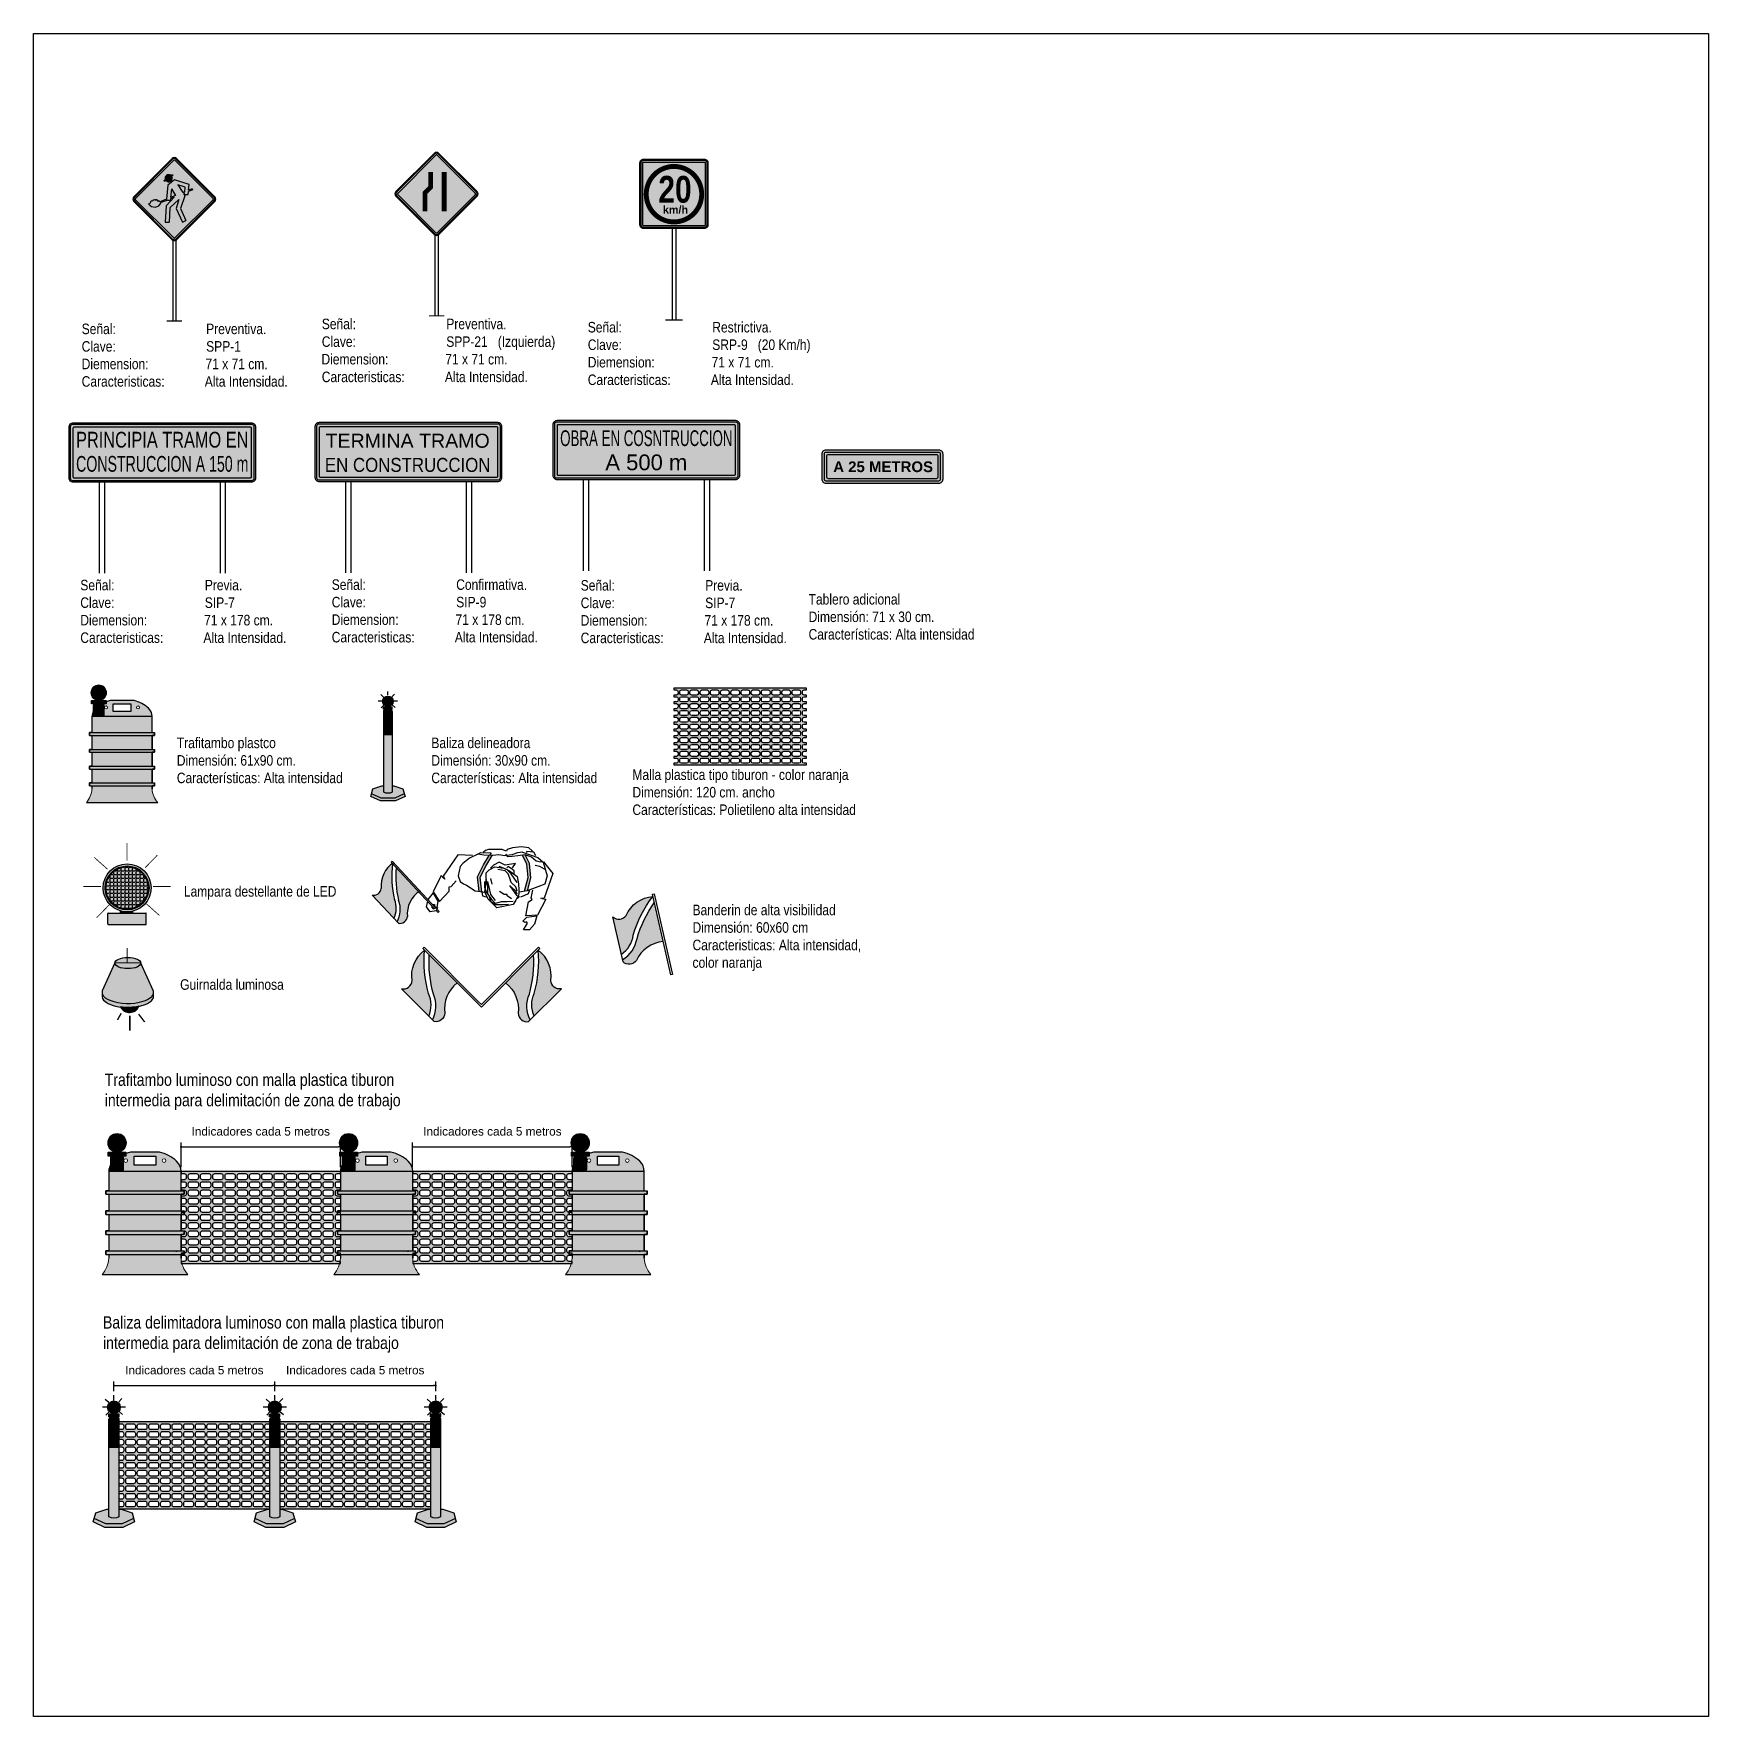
# Model space of a CAD drawing. Header units: metres. Extents: x 668617 to 675126, y 2286318 to 2293677.
# Drawn here: x 671852 to 672330.2, y 2287864.4 to 2288344.8 of the extents above; entities that cross this region are included whole.
import ezdxf
from ezdxf.enums import TextEntityAlignment as Align

# ---------------------------------------------------------------- set-up
doc = ezdxf.new("R2010")
doc.units = ezdxf.units.M
doc.header["$MEASUREMENT"] = 0
for name, color, linetype in [('0_GUIA', 6, 'Continuous'), ('ADICIONALES_DIST', 7, 'Continuous'), ('DMTG-BANDEREROS', 250, 'Continuous'), ('ESTACIÓN', 7, 'Continuous'), ('ETAPA 01', 7, 'Continuous'), ('GUIRNALDAS', 7, 'Continuous'), ('IAF-R', 7, 'Continuous'), ('LAMAPARA LED', 7, 'Continuous'), ('MALLA PLASTICA', 7, 'Continuous'), ('SIP-07_A', 7, 'Continuous'), ('SIP-07_B', 7, 'Continuous'), ('SIP-09', 7, 'Continuous'), ('SPP-00_OBRAS_EN_EL_CAMINO', 7, 'Continuous'), ('SPP-1', 7, 'Continuous'), ('SPP-2', 7, 'Continuous'), ('SPP-21', 7, 'Continuous'), ('SPP-21_DERECHA', 7, 'Continuous'), ('SR9', 7, 'Continuous'), ('TEXTO ESPEC', 7, 'Continuous'), ('TRAFITAMBO PLASTICO', 7, 'Continuous')]:
    doc.layers.add(name, color=color, linetype=linetype)
doc.layers.add('dp_Fondo del tablero', color=7, linetype='Continuous', lineweight=0, true_color=0xf05123)
doc.layers.add('dp_Pictograma y filete', color=7, linetype='Continuous', lineweight=0, true_color=0x000000)
doc.styles.add('Arial', font='arial.ttf')
doc.styles.add('Arial Narrow', font='ARIALN.TTF', dxfattribs={"height": 2.5})
doc.styles.add('ROMANS', font='ROMANS.SHX')
doc.styles.get("Standard").update_dxf_attribs({"font": 'arial.ttf'})
doc.dimstyles.new('EIPSA', dxfattribs={"dimscale": 2, "dimtxt": 1.7, "dimasz": 2, "dimexe": 2, "dimexo": 2, "dimgap": 0.7, "dimtad": 1, "dimzin": 0, "dimdsep": 46, "dimtxsty": 'ROMANS', "dimblk": 'OBLIQUE', "dimcen": 0.09, "dimdle": 2, "dimclrd": 1, "dimclre": 1, "dimclrt": 3, "dimaunit": 2, "dimadec": 0, "dimazin": 0, "dimtfac": 1, "dimtmove": 0, "dimatfit": 2, "dimldrblk": 'OBLIQUE', "dimfxl": 5, "dimfxlon": 1, "dimtvp": 1.8, "dimtolj": 1, "dimtzin": 0, "dimarcsym": 0})

msp = doc.modelspace()

# ---------------------------------------------------------------- texts
at = {"layer": 'SIP-07_A', "ltscale": 0.1, "char_height": 3, "attachment_point": 1, "style": 'Arial Narrow'}
for insert in [(671865.3577, 2288188.83371), (672008.22813, 2288188.76507)]:
    msp.add_mtext('Señal:                           Previa.\\PClave:                           SIP-7\\PDiemension:                 71 x 178 cm.\\PCaracteristicas:            Alta Intensidad.', dxfattribs=dict(at, insert=insert))
at = {"layer": 'SR9', "ltscale": 0.1, "insert": (672010.24953, 2288262.4628), "char_height": 3, "attachment_point": 1, "style": 'Arial Narrow'}
msp.add_mtext('Señal:                           Restrictiva.\\PClave:                           SRP-9   (20 Km/h)\\PDiemension:                 71 x 71 cm.\\PCaracteristicas:            Alta Intensidad.  ', dxfattribs=at)
at = {"layer": 'TEXTO ESPEC', "style": 'Arial Narrow'}
for s, p in [('Señal:                           Preventiva.', (671934.30907, 2288260.39957)), ('Clave:                           SPP-21   (Izquierda)', (671934.30089, 2288255.34636)), ('Diemension:                 71 x 71 cm.', (671934.20675, 2288250.33408)), ('Caracteristicas:            Alta Intensidad.', (671934.30089, 2288245.28088))]:
    msp.add_text(s, height=3, dxfattribs=at).set_placement(p)
at = {"layer": 'TEXTO ESPEC', "ltscale": 0.1, "char_height": 3, "attachment_point": 1, "style": 'Arial Narrow'}
for s, insert in [('Señal:                           Preventiva.\\PClave:                           SPP-1\\PDiemension:                 71 x 71 cm.\\PCaracteristicas:            Alta Intensidad.', (671865.74036, 2288261.97994)), ('Señal:                           Confirmativa.\\PClave:                           SIP-9\\PDiemension:                 71 x 178 cm.\\PCaracteristicas:            Alta Intensidad.', (671937.13928, 2288188.97643))]:
    msp.add_mtext(s, dxfattribs=dict(at, insert=insert))
at = {"layer": 'TEXTO ESPEC', "ltscale": 0.1, "attachment_point": 1, "style": 'Arial Narrow'}
for s, insert, char_height, width in [('Tablero adicional\\PDimensión: 71 x 30 cm.\\PCaracterísticas: Alta intensidad', (672073.29829, 2288184.78941), 3, 50.2354847), ('Trafitambo plastco\\PDimensión: 61x90 cm.\\PCaracterísticas: Alta intensidad', (671892.90541, 2288143.79182), 3, 50.2354847), ('Baliza delineadora\\PDimensión: 30x90 cm.\\PCaracterísticas: Alta intensidad', (671965.58388, 2288143.79182), 3, 50.2354847), ('Malla plastica tipo tiburon - color naranja\\PDimensión: 120 cm. ancho\\PCaracterísticas: Polietileno alta intensidad', (672022.9949, 2288134.70716), 3, 70.0866887), ('Lampara destellante de LED', (671894.92126, 2288101.38919), 3, 45.1336007), ('Banderin de alta visibilidad\\PDimensión: 60x60 cm\\PCaracteristicas: Alta intensidad, color naranja ', (672040.15658, 2288096.08985), 3, 52.1560816), ('Guirnalda luminosa', (671893.84416, 2288074.80449), 3, 45.1336007), ('Trafitambo luminoso con malla plastica tiburon intermedia para delimitación de zona de trabajo', (671872.33035, 2288047.87728), 3.5, 101.6118035), ('Baliza delimitadora luminoso con malla plastica tiburon intermedia para delimitación de zona de trabajo', (671871.82755, 2287978.59024), 3.5, 101.6118035)]:
    msp.add_mtext(s, dxfattribs=dict(at, insert=insert, char_height=char_height, width=width))

# ---------------------------------------------------------------- blocks, each defined once
blk = doc.blocks.new('LAMLED')
at = {"layer": 'ETAPA 01', "true_color": 0xffffff}
h = blk.add_hatch(color=7, dxfattribs=at)
h.dxf.hatch_style = 1
edge = h.paths.add_edge_path()
edge.add_arc((0.004, 0.945), 0.618, 0, 360)
at = {"layer": 'LAMAPARA LED', "true_color": 0xf26722}
h = blk.add_hatch(color=30, dxfattribs=at)
h.dxf.hatch_style = 1
h.paths.add_polyline_path([(-0.614, 0.945, 1), (0.622, 0.945, 1)])
h.paths.add_polyline_path([(0.569, 0.945, -1), (-0.561, 0.945, -1)], flags=16)
h.paths.add_polyline_path([(0.549, 0.945, -1), (-0.541, 0.945, -1)], flags=0)
at = {"layer": 'LAMAPARA LED'}
h = blk.add_hatch(color=256, dxfattribs=at)
h.dxf.hatch_style = 1
h.paths.add_polyline_path([(-0.561, 0.945, 1), (0.569, 0.945, 1)])
h.paths.add_polyline_path([(0.549, 0.945, 1), (-0.541, 0.945, 1)], flags=16)
at = {"layer": 'LAMAPARA LED', "true_color": 0xf26722}
h = blk.add_hatch(dxfattribs=at)
h.set_pattern_fill('ANGLE', color=30, scale=0.351563, angle=91.3909, style=0)
h.set_pattern_definition([(360, (648.9381, -694.88542), (6e-15, 0.0966796875), [0.0703125, -0.0263671875]), (90, (648.9381, -694.88542), (-0.0966796875, 6e-15), [0.0703125, -0.0263671875])])
edge = h.paths.add_edge_path()
edge.add_arc((0.004, 0.945), 0.545, 0, 360)
at = {"layer": 'LAMAPARA LED'}
blk.add_hatch(color=40, dxfattribs=at).paths.add_polyline_path([(-0.482, 0.294, 0.414214), (-0.496, 0.28), (-0.496, 0.014, 0.414214), (-0.482, 0), (0.482, 0, 0.414214), (0.496, 0.014), (0.496, 0.28, 0.414214), (0.482, 0.294)])
h = blk.add_hatch(color=256, dxfattribs=at)
h.dxf.hatch_style = 1
h.paths.add_polyline_path([(0.152, 0.294), (0.152, 0.345, -0.130812), (-0.166, 0.351), (-0.166, 0.294)])
for p, q in [((-0.496, 0.014), (-0.496, 0.28)), ((-0.482, 0.294), (0.482, 0.294)), ((-0.482, 0), (0.482, 0)), ((-0.166, 0.294), (-0.166, 0.351)), ((0.152, 0.294), (0.152, 0.345)), ((0.496, 0.014), (0.496, 0.28))]:
    blk.add_line(p, q, dxfattribs=at)
at = {"layer": 'LAMAPARA LED', "color": 30, "true_color": 0xf8991e, "const_width": 0.02}
for points in [[(-0.839, 1.726), (-0.499, 1.423)], [(0, 1.647), (0, 2.101)], [(0.465, 1.459), (0.781, 1.785)], [(-1.123, 0.979), (-0.669, 0.979)], [(0.668, 0.979), (1.122, 0.979)], [(-0.782, 0.173), (-0.466, 0.499)], [(0.498, 0.535), (0.838, 0.233)]]:
    blk.add_lwpolyline(points, dxfattribs=at)
at = {"layer": 'LAMAPARA LED'}
for radius in [0.618, 0.565, 0.545]:
    blk.add_circle((0.004, 0.945), radius, dxfattribs=at)
for centre, start, end in [((-0.482, 0.28), 90, 180), ((-0.482, 0.014), 180, 270), ((0.482, 0.28), 0, 90), ((0.482, 0.014), 270, 0)]:
    blk.add_arc(centre, 0.0141, start, end, dxfattribs=at)
blk = doc.blocks.new('SPP-1')
at = {"layer": 'SPP-00_OBRAS_EN_EL_CAMINO', "true_color": 0xf05222}
h = blk.add_hatch(color=20, dxfattribs=at)
h.dxf.hatch_style = 1
edge = h.paths.add_edge_path()
edge.add_line((0.66, 23.21), (11.59, 34.13))
edge.add_arc((10.93, 34.8), 0.935, 315, 405)
edge.add_line((11.59, 35.46), (0.66, 46.38))
edge.add_arc((0, 45.72), 0.935, 45, 135)
edge.add_line((-0.66, 46.38), (-11.59, 35.46))
edge.add_arc((-10.93, 34.8), 0.935, 135, 225)
edge.add_line((-11.59, 34.13), (-0.66, 23.21))
edge.add_arc((0, 23.87), 0.935, 225, 315)
edge = h.paths.add_edge_path(flags=16)
edge.add_line((0.48, 23.39), (11.4, 34.32))
edge.add_arc((10.93, 34.8), 0.672, 315, 405)
edge.add_line((11.4, 35.27), (0.48, 46.2))
edge.add_arc((0, 45.72), 0.672, 45, 135)
edge.add_line((-0.48, 46.2), (-11.4, 35.27))
edge.add_arc((-10.93, 34.8), 0.672, 135, 225)
edge.add_line((-11.4, 34.32), (-0.48, 23.39))
edge.add_arc((0, 23.87), 0.672, 225, 315)
at = {"layer": 'SPP-00_OBRAS_EN_EL_CAMINO'}
h = blk.add_hatch(color=256, dxfattribs=at)
h.dxf.hatch_style = 1
edge = h.paths.add_edge_path()
edge.add_line((0.48, 23.39), (11.4, 34.32))
edge.add_arc((10.93, 34.8), 0.672, 315, 405)
edge.add_line((11.4, 35.27), (0.48, 46.2))
edge.add_arc((0, 45.72), 0.672, 45, 135)
edge.add_line((-0.48, 46.2), (-11.4, 35.27))
edge.add_arc((-10.93, 34.8), 0.672, 135, 225)
edge.add_line((-11.4, 34.32), (-0.48, 23.39))
edge.add_arc((0, 23.87), 0.672, 225, 315)
edge = h.paths.add_edge_path(flags=16)
edge.add_line((0.17, 23.7), (11.09, 34.63))
edge.add_arc((10.93, 34.8), 0.235, 315, 405)
edge.add_line((11.09, 34.96), (0.17, 45.89))
edge.add_arc((0, 45.72), 0.235, 45, 135)
edge.add_line((-0.17, 45.89), (-11.09, 34.96))
edge.add_arc((-10.93, 34.8), 0.235, 135, 225)
edge.add_line((-11.09, 34.63), (-0.17, 23.7))
edge.add_arc((0, 23.87), 0.235, 225, 315)
at = {"layer": 'SPP-00_OBRAS_EN_EL_CAMINO', "true_color": 0xf05222}
h = blk.add_hatch(color=20, dxfattribs=at)
h.dxf.hatch_style = 1
edge = h.paths.add_edge_path()
edge.add_line((0.17, 23.7), (11.09, 34.63))
edge.add_arc((10.93, 34.8), 0.235, 315, 405)
edge.add_line((11.09, 34.96), (0.17, 45.89))
edge.add_arc((0, 45.72), 0.235, 45, 135)
edge.add_line((-0.17, 45.89), (-11.09, 34.96))
edge.add_arc((-10.93, 34.8), 0.235, 135, 225)
edge.add_line((-11.09, 34.63), (-0.17, 23.7))
edge.add_arc((0, 23.87), 0.235, 225, 315)
at = {"layer": 'SPP-00_OBRAS_EN_EL_CAMINO', "linetype": 'Continuous'}
h = blk.add_hatch(color=256, dxfattribs=at)
edge = h.paths.add_edge_path()
edge.add_line((1.3, 34.72), (0.57, 32.11))
edge.add_line((0.57, 32.11), (2.29, 28.2))
edge.add_line((2.29, 28.2), (3.27, 28.64))
edge.add_line((3.27, 28.64), (1.72, 32.15))
edge.add_line((1.72, 32.15), (2.98, 35.73))
edge.add_line((2.98, 35.73), (2.58, 36.36))
edge.add_line((2.58, 36.36), (2.94, 36.51))
edge.add_line((2.94, 36.51), (2.92, 36.15))
edge.add_line((2.92, 36.15), (4, 36.15))
edge.add_line((4, 36.15), (4.06, 36.96))
edge.add_line((4.06, 36.96), (5.22, 37.44))
edge.add_line((5.22, 37.44), (5.09, 37.77))
edge.add_line((5.09, 37.77), (4.09, 37.36))
edge.add_line((4.09, 37.36), (4.2, 38.96))
edge.add_line((4.2, 38.96), (0.09, 40.33))
edge.add_line((0.09, 40.33), (-1.83, 38.82))
edge.add_line((-1.83, 38.82), (-2.21, 34.79))
edge.add_line((-2.21, 34.79), (-4.16, 34))
edge.add_line((-4.16, 34), (-4.45, 34.37))
edge.add_line((-4.45, 34.37), (-4.73, 34.13))
edge.add_line((-4.73, 34.13), (-4.85, 34.53))
edge.add_ellipse((-5.49, 33.24), major_axis=(1.53, 0.28), ratio=0.897314, start_angle=56.4691, end_angle=58.7657)
edge.add_line((-4.91, 34.55), (-5.33, 34.62))
edge.add_line((-5.33, 34.62), (-5.39, 34.44))
edge.add_line((-5.39, 34.44), (-5.65, 34.6))
edge.add_line((-5.65, 34.6), (-6.23, 34.4))
edge.add_line((-6.23, 34.4), (-6.23, 34.16))
edge.add_line((-6.23, 34.16), (-6.49, 34.26))
edge.add_line((-6.49, 34.26), (-6.77, 33.98))
edge.add_ellipse((-5.49, 33.24), major_axis=(1.53, 0.28), ratio=0.897314, start_angle=136.4451, end_angle=137.2085)
edge.add_line((-6.78, 33.96), (-6.9, 33.64))
edge.add_line((-6.9, 33.64), (-7.33, 33.45))
edge.add_arc((-5.62, 34.57), 2.05, 213.1884, 295.9692)
edge.add_arc((-5.62, 34.57), 2.05, 295.9692, 337.47)
edge.add_line((-3.73, 33.78), (-1.96, 34.51))
edge.add_line((-1.96, 34.51), (-1.16, 34.51))
edge.add_line((-1.16, 34.51), (-1.13, 34.84))
edge.add_line((-1.13, 34.84), (-0.01, 35.3))
edge.add_line((-0.01, 35.3), (-2.3, 32.83))
edge.add_line((-2.3, 32.83), (-2.59, 28.2))
edge.add_line((-2.59, 28.2), (-1.51, 28.2))
edge.add_line((-1.51, 28.2), (-1.25, 32.34))
edge.add_line((-1.25, 32.34), (1.3, 34.72))
h.paths.add_polyline_path([(0.36, 35.84), (-1.09, 35.25), (-0.85, 37.77)], flags=16)
h.paths.add_polyline_path([(2.39, 36.67), (0.99, 38.9), (3.07, 38.21), (2.97, 36.91)], flags=16)
blk.add_hatch(color=256, dxfattribs=at).paths.add_polyline_path([(-0.81, 41.35, -1.00001), (-2.43, 40.16), (-2.82, 39.88), (-2.96, 40.07), (-2.55, 40.37, -0.785), (-0.97, 41.53), (-0.56, 41.83), (-0.42, 41.63)])
at = {"layer": 'SPP-00_OBRAS_EN_EL_CAMINO'}
for p, q in [((-2.96, 40.07), (-2.55, 40.37)), ((-2.96, 40.07), (-2.82, 39.88)), ((-2.82, 39.88), (-2.43, 40.16)), ((-1.83, 38.82), (-2.21, 34.79)), ((0.09, 40.33), (-1.83, 38.82)), ((-0.97, 41.53), (-0.56, 41.83)), ((-0.81, 41.35), (-0.42, 41.63)), ((-0.56, 41.83), (-0.42, 41.63)), ((4.2, 38.96), (0.09, 40.33)), ((3.07, 38.21), (0.99, 38.9)), ((0.99, 38.9), (2.39, 36.67)), ((4.09, 37.36), (4.2, 38.96)), ((-2.21, 34.79), (-4.16, 34)), ((-1.96, 34.51), (-3.73, 33.78)), ((-2.3, 32.83), (-0.01, 35.3)), ((-1.96, 34.51), (-1.16, 34.51)), ((-1.25, 32.34), (1.3, 34.72)), ((-1.13, 34.84), (-1.16, 34.51)), ((-0.01, 35.3), (-1.13, 34.84)), ((-0.85, 37.77), (-1.09, 35.25)), ((0.36, 35.84), (-1.09, 35.25)), ((-0.85, 37.77), (0.36, 35.84)), ((1.3, 34.72), (0.57, 32.11)), ((2.98, 35.73), (1.72, 32.15)), ((2.97, 36.91), (2.39, 36.67)), ((2.94, 36.51), (2.58, 36.36)), ((2.58, 36.36), (2.98, 35.73)), ((2.92, 36.15), (2.94, 36.51)), ((2.92, 36.15), (4, 36.15)), ((2.97, 36.91), (3.07, 38.21)), ((4, 36.15), (4.06, 36.96)), ((5.22, 37.44), (4.06, 36.96)), ((5.09, 37.77), (4.09, 37.36)), ((5.09, 37.77), (5.22, 37.44)), ((-2.3, 32.83), (-2.59, 28.2)), ((-1.25, 32.34), (-1.51, 28.2)), ((0.57, 32.11), (2.29, 28.2)), ((1.72, 32.15), (3.27, 28.64)), ((-2.59, 28.2), (-1.51, 28.2)), ((2.29, 28.2), (3.27, 28.64)), ((-0.44, 23.04), (-0.44, 0)), ((0.44, 23.04), (0.44, 0))]:
    blk.add_line(p, q, dxfattribs=at)
at = {"layer": 'SPP-00_OBRAS_EN_EL_CAMINO', "color": 18, "true_color": 0x000000}
blk.add_lwpolyline([(0.66, 23.21), (11.59, 34.13, 0.414214), (11.59, 35.46), (0.66, 46.38, 0.414214), (-0.66, 46.38), (-11.59, 35.46, 0.414214), (-11.59, 34.13), (-0.66, 23.21, 0.414214)], format="xyb", close=True, dxfattribs=at)
at = {"layer": 'SPP-00_OBRAS_EN_EL_CAMINO', "color": 30}
for points in [[(0.48, 23.39), (11.4, 34.32, 0.414214), (11.4, 35.27), (0.48, 46.2, 0.414214), (-0.48, 46.2), (-11.4, 35.27, 0.414214), (-11.4, 34.32), (-0.48, 23.39, 0.414214)], [(0.17, 23.7), (11.09, 34.63, 0.414214), (11.09, 34.96), (0.17, 45.89, 0.414214), (-0.17, 45.89), (-11.09, 34.96, 0.414214), (-11.09, 34.63), (-0.17, 23.7, 0.414214)]]:
    blk.add_lwpolyline(points, format="xyb", close=True, dxfattribs=at)
at = {"layer": 'SPP-00_OBRAS_EN_EL_CAMINO'}
blk.add_lwpolyline([(-4.16, 34), (-4.45, 34.37), (-4.73, 34.13), (-4.86, 34.54), (-5.33, 34.62), (-5.39, 34.44), (-5.65, 34.6), (-6.23, 34.4), (-6.23, 34.16), (-6.49, 34.26), (-6.78, 33.97), (-6.9, 33.64), (-7.33, 33.45)], dxfattribs=at)
at = {"layer": 'SPP-00_OBRAS_EN_EL_CAMINO', "const_width": 0.328}
blk.add_lwpolyline([(2.19, 0), (-2.19, 0)], dxfattribs=at)
at = {"layer": 'SPP-00_OBRAS_EN_EL_CAMINO'}
for centre, radius, start, end in [((-1.62, 40.76), 1.01, 49.9817, 202.5093), ((-1.62, 40.76), 1.01, 216.2455, 36.2455), ((-5.62, 34.57), 2.05, 213.1884, 337.47)]:
    blk.add_arc(centre, radius, start, end, dxfattribs=at)
at = {"layer": 'SPP-00_OBRAS_EN_EL_CAMINO', "extrusion": (0, 0, -1)}
for start_param, end_param in [(3.888445, 3.901768), (5.25753, 5.297614)]:
    blk.add_ellipse((-5.49, 33.24), major_axis=(1.53, 0.28), ratio=0.897314, start_param=start_param, end_param=end_param, dxfattribs=at)
blk = doc.blocks.new('Hombres trabajando')
at = {"layer": 'SPP-1'}
blk.add_blockref('SPP-1', (2.1875, 0), dxfattribs=at)
blk = doc.blocks.new('SPP-21A')
at = {"layer": 'SPP-21_DERECHA', "true_color": 0xf05222}
h = blk.add_hatch(color=20, dxfattribs=at)
h.dxf.hatch_style = 1
edge = h.paths.add_edge_path()
edge.add_line((0.66, 23.21), (11.59, 34.13))
edge.add_arc((10.93, 34.8), 0.935, 315, 405)
edge.add_line((11.59, 35.46), (0.66, 46.38))
edge.add_arc((0, 45.72), 0.935, 45, 135)
edge.add_line((-0.66, 46.38), (-11.59, 35.46))
edge.add_arc((-10.93, 34.8), 0.935, 135, 225)
edge.add_line((-11.59, 34.13), (-0.66, 23.21))
edge.add_arc((0, 23.87), 0.935, 225, 315)
edge = h.paths.add_edge_path(flags=16)
edge.add_line((0.48, 23.39), (11.4, 34.32))
edge.add_arc((10.93, 34.8), 0.672, 315, 405)
edge.add_line((11.4, 35.27), (0.48, 46.2))
edge.add_arc((0, 45.72), 0.672, 45, 135)
edge.add_line((-0.48, 46.2), (-11.4, 35.27))
edge.add_arc((-10.93, 34.8), 0.672, 135, 225)
edge.add_line((-11.4, 34.32), (-0.48, 23.39))
edge.add_arc((0, 23.87), 0.672, 225, 315)
at = {"layer": 'SPP-21_DERECHA'}
h = blk.add_hatch(color=256, dxfattribs=at)
h.dxf.hatch_style = 1
edge = h.paths.add_edge_path()
edge.add_line((0.48, 23.39), (11.4, 34.32))
edge.add_arc((10.93, 34.8), 0.672, 315, 405)
edge.add_line((11.4, 35.27), (0.48, 46.2))
edge.add_arc((0, 45.72), 0.672, 45, 135)
edge.add_line((-0.48, 46.2), (-11.4, 35.27))
edge.add_arc((-10.93, 34.8), 0.672, 135, 225)
edge.add_line((-11.4, 34.32), (-0.48, 23.39))
edge.add_arc((0, 23.87), 0.672, 225, 315)
edge = h.paths.add_edge_path(flags=16)
edge.add_line((0.17, 23.7), (11.09, 34.63))
edge.add_arc((10.93, 34.8), 0.235, 315, 405)
edge.add_line((11.09, 34.96), (0.17, 45.89))
edge.add_arc((0, 45.72), 0.235, 45, 135)
edge.add_line((-0.17, 45.89), (-11.09, 34.96))
edge.add_arc((-10.93, 34.8), 0.235, 135, 225)
edge.add_line((-11.09, 34.63), (-0.17, 23.7))
edge.add_arc((0, 23.87), 0.235, 225, 315)
at = {"layer": 'SPP-21_DERECHA', "true_color": 0xf05222}
h = blk.add_hatch(color=20, dxfattribs=at)
h.dxf.hatch_style = 1
edge = h.paths.add_edge_path()
edge.add_line((0.17, 23.7), (11.09, 34.63))
edge.add_arc((10.93, 34.8), 0.235, 315, 405)
edge.add_line((11.09, 34.96), (0.17, 45.89))
edge.add_arc((0, 45.72), 0.235, 45, 135)
edge.add_line((-0.17, 45.89), (-11.09, 34.96))
edge.add_arc((-10.93, 34.8), 0.235, 135, 225)
edge.add_line((-11.09, 34.63), (-0.17, 23.7))
edge.add_arc((0, 23.87), 0.235, 225, 315)
at = {"layer": 'SPP-21_DERECHA'}
for p, q in [((-0.44, 23.04), (-0.44, 0)), ((0.44, 23.04), (0.44, 0))]:
    blk.add_line(p, q, dxfattribs=at)
at = {"layer": 'SPP-21_DERECHA', "color": 18, "true_color": 0x000000}
blk.add_lwpolyline([(0.66, 23.21), (11.59, 34.13, 0.414214), (11.59, 35.46), (0.66, 46.38, 0.414214), (-0.66, 46.38), (-11.59, 35.46, 0.414214), (-11.59, 34.13), (-0.66, 23.21, 0.414214)], format="xyb", close=True, dxfattribs=at)
at = {"layer": 'SPP-21_DERECHA', "color": 30}
for points in [[(0.48, 23.39), (11.4, 34.32, 0.414214), (11.4, 35.27), (0.48, 46.2, 0.414214), (-0.48, 46.2), (-11.4, 35.27, 0.414214), (-11.4, 34.32), (-0.48, 23.39, 0.414214)], [(0.17, 23.7), (11.09, 34.63, 0.414214), (11.09, 34.96), (0.17, 45.89, 0.414214), (-0.17, 45.89), (-11.09, 34.96, 0.414214), (-11.09, 34.63), (-0.17, 23.7, 0.414214)]]:
    blk.add_lwpolyline(points, format="xyb", close=True, dxfattribs=at)
at = {"layer": 'SPP-21_DERECHA'}
for points, const_width in [([(-3.32, 29.86), (-3.32, 35.08), (-1.67, 36.76), (-1.67, 41.04)], 1.33), ([(2.14, 41.04), (2.14, 29.82)], 1.41), ([(2.19, 0), (-2.19, 0)], 0.329)]:
    blk.add_lwpolyline(points, dxfattribs=dict(at, const_width=const_width))
blk = doc.blocks.new('disminucion carril izq')
at = {"layer": 'SPP-21'}
blk.add_blockref('SPP-21A', (2.1875, 0), dxfattribs=at)
blk = doc.blocks.new('GUIRNALDA')
h = blk.add_hatch(color=40)
h.dxf.hatch_style = 1
edge = h.paths.add_edge_path()
edge.add_arc((0.36, -7.75), 1.46, 207.2073, 336.5861)
edge.add_arc((0.11, -0.15), 8.33, 262.7946, 280.9988, ccw=False)
at = {"layer": 'ETAPA 01', "true_color": 0xf26722}
h = blk.add_hatch(color=30, dxfattribs=at)
h.dxf.hatch_style = 1
edge = h.paths.add_edge_path()
edge.add_line((-1.73, -2.14), (-3.53, -6.1))
edge.add_line((-3.53, -6.1), (-3.55, -6.56))
edge.add_line((-3.55, -6.56), (-3.57, -7.01))
edge.add_arc((-2.34, -6.66), 1.27, 196.0028, 239.4367)
edge.add_arc((-0.79, -4.2), 4.18, 238.1814, 258.0793)
edge.add_arc((0.1, -0.48), 8.01, 257.3395, 285.7829)
edge.add_arc((1.46, -5.18), 3.11, 285.2784, 310.6067)
edge.add_arc((2.68, -6.68), 1.18, 313.2847, 329.8614)
edge.add_arc((3.03, -6.89), 0.776, 329.8954, 356.2191)
edge.add_line((3.8, -6.94), (3.79, -6.16))
edge.add_line((3.79, -6.16), (1.96, -2.16))
edge.add_line((1.96, -2.16), (-1.73, -2.14))
h = blk.add_hatch(color=30, dxfattribs=at)
h.dxf.hatch_style = 1
edge = h.paths.add_edge_path()
edge.add_ellipse((0.12, -2.16), major_axis=(-1.85, 0), ratio=0.428227, start_angle=0, end_angle=360)
at = {"const_width": 0.15}
blk.add_lwpolyline([(0, -2.05), (0, 0)], dxfattribs=at)
blk.add_lwpolyline([(-3.55, -6.56, 0.193834), (-2.48, -7.46, 0.158835), (2.31, -7.61, 0.108858), (3.49, -6.98, 0.145714), (3.79, -6.49)], format="xyb")
at = {"color": 40, "const_width": 0.2}
for points in [[(-0.83, -9.32), (-1.36, -10.26)], [(0.4, -9.66), (0.4, -11.82)], [(1.65, -9.44), (2.52, -10.57)]]:
    blk.add_lwpolyline(points, dxfattribs=at)
blk.add_lwpolyline([(-0.93, -8.42, 0.633266), (1.7, -8.33, 0.633266), (1.7, -8.33, -0.079598)], format="xyb", close=True)
at = {"layer": 'GUIRNALDAS', "color": 7}
blk.add_lwpolyline([(-1.73, -2.14), (-3.53, -6.1), (-3.55, -6.56), (-3.57, -7.01, 0.191818), (-2.99, -7.75, 0.08704), (-1.65, -8.29, 0.124749), (2.28, -8.18, 0.110968), (3.49, -7.54, 0.072456), (3.7, -7.28, 0.115367), (3.8, -6.94), (3.79, -6.16), (1.96, -2.16), (-1.73, -2.14)], format="xyb", dxfattribs=at)
blk.add_ellipse((0.12, -2.16), major_axis=(-1.85, 0), ratio=0.428227, dxfattribs=at)
blk = doc.blocks.new('TA-25M')
at = {"layer": 'SPP-21_DERECHA', "true_color": 0xf05222}
h = blk.add_hatch(color=20, dxfattribs=at)
h.dxf.hatch_style = 1
h.paths.add_polyline_path([(-8.96, 5.25, 0.414214), (-9.62, 4.59), (-9.62, 0.66, 0.414214), (-8.96, 0), (8.96, 0, 0.414214), (9.62, 0.66), (9.62, 4.59, 0.414214), (8.96, 5.25)])
h.paths.add_polyline_path([(8.96, 4.87, -0.414214), (9.24, 4.59), (9.24, 0.66, -0.414214), (8.96, 0.38), (-8.96, 0.38, -0.414214), (-9.24, 0.66), (-9.24, 4.59, -0.414214), (-8.96, 4.87)], flags=16)
h.paths.add_polyline_path([(8.61, 4.49, -0.414214), (8.86, 4.23), (8.86, 1.02, -0.414214), (8.61, 0.76), (-8.61, 0.76, -0.414214), (-8.86, 1.02), (-8.86, 4.23, -0.414214), (-8.61, 4.49)], flags=0)
at = {"layer": 'SPP-21_DERECHA'}
h = blk.add_hatch(color=256, dxfattribs=at)
h.dxf.hatch_style = 1
h.paths.add_polyline_path([(-8.96, 4.87, 0.414214), (-9.24, 4.59), (-9.24, 0.66, 0.414214), (-8.96, 0.38), (8.96, 0.38, 0.414214), (9.24, 0.66), (9.24, 4.59, 0.414214), (8.96, 4.87)])
h.paths.add_polyline_path([(8.61, 4.49, -0.414214), (8.86, 4.23), (8.86, 1.02, -0.414214), (8.61, 0.76), (-8.61, 0.76, -0.414214), (-8.86, 1.02), (-8.86, 4.23, -0.414214), (-8.61, 4.49)], flags=16)
at = {"layer": 'SPP-21_DERECHA', "true_color": 0xf05222}
h = blk.add_hatch(color=20, dxfattribs=at)
h.dxf.hatch_style = 1
h.paths.add_polyline_path([(-8.61, 4.49, 0.414214), (-8.86, 4.23), (-8.86, 1.02, 0.414214), (-8.61, 0.76), (8.61, 0.76, 0.414214), (8.86, 1.02), (8.86, 4.23, 0.414214), (8.61, 4.49)])
at = {"layer": 'SPP-21_DERECHA', "color": 7}
blk.add_lwpolyline([(8.96, 5.25), (-8.96, 5.25, 0.414214), (-9.62, 4.59), (-9.62, 0.66, 0.414214), (-8.96, 0), (8.96, 0, 0.414214), (9.62, 0.66), (9.62, 4.59, 0.414214)], format="xyb", close=True, dxfattribs=at)
at = {"layer": 'SPP-21_DERECHA', "color": 30}
blk.add_lwpolyline([(8.96, 4.87), (-8.96, 4.87, 0.414214), (-9.24, 4.59), (-9.24, 0.66, 0.414214), (-8.96, 0.38), (8.96, 0.38, 0.414214), (9.24, 0.66), (9.24, 4.59, 0.414214)], format="xyb", close=True, dxfattribs=at)
at = {"layer": 'SPP-21_DERECHA'}
blk.add_lwpolyline([(8.61, 4.49), (-8.61, 4.49, 0.414214), (-8.86, 4.23), (-8.86, 1.02, 0.414214), (-8.61, 0.76), (8.61, 0.76, 0.414214), (8.86, 1.02), (8.86, 4.23, 0.414214)], format="xyb", close=True, dxfattribs=at)
at = {"layer": 'ESTACIÓN', "insert": (-7.8, 3.45), "char_height": 1.7, "attachment_point": 1, "style": 'Arial'}
blk.add_mtext_dynamic_manual_height_columns('{\\fArial|b1|i0|c0|p34;A 25 METROS}', width=19.5784, gutter_width=50, heights=[0], dxfattribs=at)
blk = doc.blocks.new('SIP09')
at = {"layer": 'SIP-09', "true_color": 0xf05222}
h = blk.add_hatch(color=20, dxfattribs=at)
h.dxf.hatch_style = 1
h.paths.add_polyline_path([(-8.5, 5.6, 0.414214), (-8.9, 5.2), (-8.9, 0.4, 0.414214), (-8.5, 0), (8.5, 0, 0.414214), (8.9, 0.4), (8.9, 5.2, 0.414214), (8.5, 5.6)])
h.paths.add_polyline_path([(8.55, 5.45, -0.414214), (8.75, 5.25), (8.75, 0.35, -0.414214), (8.55, 0.15), (-8.55, 0.15, -0.414214), (-8.75, 0.35), (-8.75, 5.25, -0.414214), (-8.55, 5.45)], flags=16)
h.paths.add_polyline_path([(8.4, 5.2, -0.414214), (8.5, 5.1), (8.5, 0.5, -0.414214), (8.4, 0.4), (-8.4, 0.4, -0.414214), (-8.5, 0.5), (-8.5, 5.1, -0.414214), (-8.4, 5.2)], flags=0)
at = {"layer": 'SIP-09'}
h = blk.add_hatch(color=256, dxfattribs=at)
h.dxf.hatch_style = 1
h.paths.add_polyline_path([(-8.55, 5.45, 0.414214), (-8.75, 5.25), (-8.75, 0.35, 0.414214), (-8.55, 0.15), (8.55, 0.15, 0.414214), (8.75, 0.35), (8.75, 5.25, 0.414214), (8.55, 5.45)])
h.paths.add_polyline_path([(8.4, 5.2, -0.414214), (8.5, 5.1), (8.5, 0.5, -0.414214), (8.4, 0.4), (-8.4, 0.4, -0.414214), (-8.5, 0.5), (-8.5, 5.1, -0.414214), (-8.4, 5.2)], flags=16)
at = {"layer": 'SIP-09', "true_color": 0xf05222}
h = blk.add_hatch(color=20, dxfattribs=at)
h.dxf.hatch_style = 1
h.paths.add_polyline_path([(8.4, 0.4, 0.414214), (8.5, 0.5), (8.5, 5.1, 0.414214), (8.4, 5.2), (-8.4, 5.2, 0.414214), (-8.5, 5.1), (-8.5, 0.5, 0.414214), (-8.4, 0.4)])
at = {"layer": 'SIP-09'}
for p, q in [((-6, 0), (-6, -8.69)), ((-5.5, 0), (-5.5, -8.69)), ((5.5, 0), (5.5, -8.69)), ((6, 0), (6, -8.69))]:
    blk.add_line(p, q, dxfattribs=at)
at = {"layer": 'SIP-09', "color": 20, "true_color": 0xf05222}
blk.add_lwpolyline([(-8.5, 0), (8.5, 0, 0.414214), (8.9, 0.4), (8.9, 5.2, 0.414214), (8.5, 5.6), (-8.5, 5.6, 0.414214), (-8.9, 5.2), (-8.9, 0.4, 0.414214)], format="xyb", close=True, dxfattribs=at)
at = {"layer": 'SIP-09', "color": 30}
blk.add_lwpolyline([(-8.55, 0.15), (8.55, 0.15, 0.414214), (8.75, 0.35), (8.75, 5.25, 0.414214), (8.55, 5.45), (-8.55, 5.45, 0.414214), (-8.75, 5.25), (-8.75, 0.35, 0.414214)], format="xyb", close=True, dxfattribs=at)
at = {"layer": 'SIP-09'}
blk.add_lwpolyline([(-8.4, 0.4), (8.4, 0.4, 0.414214), (8.5, 0.5), (8.5, 5.1, 0.414214), (8.4, 5.2), (-8.4, 5.2, 0.414214), (-8.5, 5.1), (-8.5, 0.5, 0.414214)], format="xyb", close=True, dxfattribs=at)
at = {"layer": 'SIP-09', "style": 'Arial'}
for p in [(0, 3.21), (0, 0.91)]:
    blk.add_attdef('TEXTO', text='', height=1.5, dxfattribs=at).set_placement(p, align=Align.CENTER)
blk = doc.blocks.new('termina')
at = {"layer": 'SIP-09'}
ref = blk.add_blockref('SIP09', (18, 26.06), dxfattribs=dict(at, xscale=3, yscale=3, zscale=3))
ref.add_attrib('TEXTO', 'TERMINA TRAMO', (-5.67, 35.68), dxfattribs={"height": 4, "style": 'Arial'})
ref.add_attrib('TEXTO', 'EN CONSTRUCCION', dxfattribs={"height": 4, "style": 'Arial', "width": 0.860462}).set_placement((-5.87, 28.78), (41.41, 28.78), align=Align.FIT)
blk = doc.blocks.new('SIP07_A')
at = {"layer": 'SIP-07_A', "true_color": 0xf05222}
h = blk.add_hatch(color=20, dxfattribs=at)
h.dxf.hatch_style = 1
h.paths.add_polyline_path([(-8.5, 5.6, 0.414214), (-8.9, 5.2), (-8.9, 0.4, 0.414214), (-8.5, 0), (8.5, 0, 0.414214), (8.9, 0.4), (8.9, 5.2, 0.414214), (8.5, 5.6)])
h.paths.add_polyline_path([(8.55, 5.45, -0.414214), (8.75, 5.25), (8.75, 0.35, -0.414214), (8.55, 0.15), (-8.55, 0.15, -0.414214), (-8.75, 0.35), (-8.75, 5.25, -0.414214), (-8.55, 5.45)], flags=16)
h.paths.add_polyline_path([(8.4, 5.2, -0.414214), (8.5, 5.1), (8.5, 0.5, -0.414214), (8.4, 0.4), (-8.4, 0.4, -0.414214), (-8.5, 0.5), (-8.5, 5.1, -0.414214), (-8.4, 5.2)], flags=0)
at = {"layer": 'SIP-07_A'}
h = blk.add_hatch(color=256, dxfattribs=at)
h.dxf.hatch_style = 1
h.paths.add_polyline_path([(-8.55, 5.45, 0.414214), (-8.75, 5.25), (-8.75, 0.35, 0.414214), (-8.55, 0.15), (8.55, 0.15, 0.414214), (8.75, 0.35), (8.75, 5.25, 0.414214), (8.55, 5.45)])
h.paths.add_polyline_path([(8.4, 5.2, -0.414214), (8.5, 5.1), (8.5, 0.5, -0.414214), (8.4, 0.4), (-8.4, 0.4, -0.414214), (-8.5, 0.5), (-8.5, 5.1, -0.414214), (-8.4, 5.2)], flags=16)
at = {"layer": 'SIP-07_A', "true_color": 0xf05222}
h = blk.add_hatch(color=20, dxfattribs=at)
h.dxf.hatch_style = 1
h.paths.add_polyline_path([(-8.4, 5.2, 0.414214), (-8.5, 5.1), (-8.5, 0.5, 0.414214), (-8.4, 0.4), (8.4, 0.4, 0.414214), (8.5, 0.5), (8.5, 5.1, 0.414214), (8.4, 5.2)])
at = {"layer": 'SIP-07_A'}
for p, q in [((-6, 0), (-6, -8.69)), ((-5.5, 0), (-5.5, -8.69)), ((5.5, 0), (5.5, -8.69)), ((6, 0), (6, -8.69))]:
    blk.add_line(p, q, dxfattribs=at)
at = {"layer": 'SIP-07_A', "color": 30}
for points in [[(-8.5, 0), (8.5, 0, 0.414214), (8.9, 0.4), (8.9, 5.2, 0.414214), (8.5, 5.6), (-8.5, 5.6, 0.414214), (-8.9, 5.2), (-8.9, 0.4, 0.414214)], [(-8.55, 0.15), (8.55, 0.15, 0.414214), (8.75, 0.35), (8.75, 5.25, 0.414214), (8.55, 5.45), (-8.55, 5.45, 0.414214), (-8.75, 5.25), (-8.75, 0.35, 0.414214)]]:
    blk.add_lwpolyline(points, format="xyb", close=True, dxfattribs=at)
at = {"layer": 'SIP-07_A'}
blk.add_lwpolyline([(-8.4, 0.4), (8.4, 0.4, 0.414214), (8.5, 0.5), (8.5, 5.1, 0.414214), (8.4, 5.2), (-8.4, 5.2, 0.414214), (-8.5, 5.1), (-8.5, 0.5, 0.414214)], format="xyb", close=True, dxfattribs=at)
at = {"layer": 'SIP-07_A', "color": 250, "style": 'Arial', "width": 2.347776}
for p, p2 in [((-8.2, 3.27), (8.2, 3.27)), ((-8.2, 0.97), (8.2, 0.97))]:
    blk.add_attdef('TEXTO', text='', height=1.5, dxfattribs=at).set_placement(p, p2, align=Align.FIT)
blk = doc.blocks.new('Principia tramo 150')
at = {"layer": 'SIP-07_A'}
ref = blk.add_blockref('SIP07_A', (18, 26.06), dxfattribs=dict(at, xscale=3, yscale=3, zscale=3))
ref.add_attrib('TEXTO', 'PRINCIPIA TRAMO EN', dxfattribs={"height": 4.5, "style": 'Arial', "width": 0.741363}).set_placement((-6.6, 35.87), (42.6, 35.87), align=Align.FIT)
ref.add_attrib('TEXTO', 'CONSTRUCCION A 150 m', dxfattribs={"height": 4.5, "style": 'Arial', "width": 0.643163}).set_placement((-6.6, 28.97), (42.6, 28.97), align=Align.FIT)
blk = doc.blocks.new('SIP07_B')
at = {"layer": 'SIP-07_B', "true_color": 0xf05222}
h = blk.add_hatch(color=20, dxfattribs=at)
h.dxf.hatch_style = 1
h.paths.add_polyline_path([(-8.5, 5.6, 0.414214), (-8.9, 5.2), (-8.9, 0.4, 0.414214), (-8.5, 0), (8.5, 0, 0.414214), (8.9, 0.4), (8.9, 5.2, 0.414214), (8.5, 5.6)])
h.paths.add_polyline_path([(8.55, 5.45, -0.414214), (8.75, 5.25), (8.75, 0.35, -0.414214), (8.55, 0.15), (-8.55, 0.15, -0.414214), (-8.75, 0.35), (-8.75, 5.25, -0.414214), (-8.55, 5.45)], flags=16)
h.paths.add_polyline_path([(8.4, 5.2, -0.414214), (8.5, 5.1), (8.5, 0.5, -0.414214), (8.4, 0.4), (-8.4, 0.4, -0.414214), (-8.5, 0.5), (-8.5, 5.1, -0.414214), (-8.4, 5.2)], flags=0)
at = {"layer": 'SIP-07_B'}
h = blk.add_hatch(color=256, dxfattribs=at)
h.dxf.hatch_style = 1
h.paths.add_polyline_path([(-8.55, 5.45, 0.414214), (-8.75, 5.25), (-8.75, 0.35, 0.414214), (-8.55, 0.15), (8.55, 0.15, 0.414214), (8.75, 0.35), (8.75, 5.25, 0.414214), (8.55, 5.45)])
h.paths.add_polyline_path([(8.4, 5.2, -0.414214), (8.5, 5.1), (8.5, 0.5, -0.414214), (8.4, 0.4), (-8.4, 0.4, -0.414214), (-8.5, 0.5), (-8.5, 5.1, -0.414214), (-8.4, 5.2)], flags=16)
at = {"layer": 'SIP-07_B', "true_color": 0xf05222}
h = blk.add_hatch(color=20, dxfattribs=at)
h.dxf.hatch_style = 1
h.paths.add_polyline_path([(-8.4, 5.2, 0.414214), (-8.5, 5.1), (-8.5, 0.5, 0.414214), (-8.4, 0.4), (8.4, 0.4, 0.414214), (8.5, 0.5), (8.5, 5.1, 0.414214), (8.4, 5.2)])
at = {"layer": 'SIP-07_B'}
for p, q in [((-6, 0), (-6, -8.69)), ((-5.5, 0), (-5.5, -8.69)), ((5.5, 0), (5.5, -8.69)), ((6, 0), (6, -8.69))]:
    blk.add_line(p, q, dxfattribs=at)
at = {"layer": 'SIP-07_B', "color": 30}
for points in [[(-8.5, 0), (8.5, 0, 0.414214), (8.9, 0.4), (8.9, 5.2, 0.414214), (8.5, 5.6), (-8.5, 5.6, 0.414214), (-8.9, 5.2), (-8.9, 0.4, 0.414214)], [(-8.55, 0.15), (8.55, 0.15, 0.414214), (8.75, 0.35), (8.75, 5.25, 0.414214), (8.55, 5.45), (-8.55, 5.45, 0.414214), (-8.75, 5.25), (-8.75, 0.35, 0.414214)]]:
    blk.add_lwpolyline(points, format="xyb", close=True, dxfattribs=at)
at = {"layer": 'SIP-07_B'}
blk.add_lwpolyline([(-8.4, 0.4), (8.4, 0.4, 0.414214), (8.5, 0.5), (8.5, 5.1, 0.414214), (8.4, 5.2), (-8.4, 5.2, 0.414214), (-8.5, 5.1), (-8.5, 0.5, 0.414214)], format="xyb", close=True, dxfattribs=at)
at = {"layer": 'SIP-07_B', "style": 'Arial', "width": 2.347776}
blk.add_attdef('TEXTO', text='', height=1.5, dxfattribs=at).set_placement((-8.2, 3.18), (8.2, 3.18), align=Align.FIT)
at = {"layer": 'SIP-07_B', "style": 'Arial'}
blk.add_attdef('TEXTO', text='', height=1.5, dxfattribs=at).set_placement((0, 0.88), align=Align.CENTER)
blk = doc.blocks.new('OBRA 500')
at = {"layer": 'SIP-07_B'}
ref = blk.add_blockref('SIP07_B', (18, 26.06), dxfattribs=dict(at, xscale=3, yscale=3, zscale=3))
ref.add_attrib('TEXTO', 'OBRA EN COSNTRUCCION', dxfattribs={"height": 4.5, "style": 'Arial', "width": 0.604566}).set_placement((-6.6, 35.6), (42.6, 35.6), align=Align.FIT)
ref.add_attrib('TEXTO', 'A 500 m', dxfattribs={"height": 4.5, "style": 'Arial'}).set_placement((18, 28.7), align=Align.CENTER)
blk = doc.blocks.new('SR9-20')
at = {"linetype": 'Continuous', "true_color": 0xffffff}
h = blk.add_hatch(color=7, dxfattribs=at)
h.dxf.hatch_style = 1
edge = h.paths.add_edge_path()
edge.add_line((-4.9, 22.37), (-4.9, 13.63))
edge.add_arc((-4.37, 13.63), 0.528, 180, 270)
edge.add_line((-4.37, 13.1), (4.37, 13.1))
edge.add_arc((4.37, 13.63), 0.528, 270, 360)
edge.add_line((4.9, 13.63), (4.9, 22.37))
edge.add_arc((4.37, 22.37), 0.528, 0, 90)
edge.add_line((4.37, 22.9), (-4.37, 22.9))
edge.add_arc((-4.37, 22.37), 0.528, 90, 180)
at = {"layer": 'SR9', "linetype": 'Continuous'}
h = blk.add_hatch(color=256, dxfattribs=at)
h.dxf.hatch_style = 1
h.paths.add_polyline_path([(4.75, 22.37, 0.414214), (4.37, 22.75), (-4.37, 22.75, 0.414214), (-4.75, 22.37), (-4.75, 13.63, 0.414214), (-4.37, 13.25), (4.37, 13.25, 0.414214), (4.75, 13.63)])
h.paths.add_polyline_path([(4.5, 13.63, -0.414214), (4.37, 13.5), (-4.37, 13.5, -0.414214), (-4.5, 13.63), (-4.5, 22.37, -0.414214), (-4.37, 22.5), (4.37, 22.5, -0.414214), (4.5, 22.37)], flags=16)
at = {"layer": 'SR9'}
for p, q in [((-0.25, 13.1), (-0.25, 0)), ((0.25, 13.1), (0.25, 0))]:
    blk.add_line(p, q, dxfattribs=at)
for points in [[(-4.9, 22.37), (-4.9, 13.63, 0.414214), (-4.37, 13.1), (4.37, 13.1, 0.414214), (4.9, 13.63), (4.9, 22.37, 0.414214), (4.37, 22.9), (-4.37, 22.9, 0.414214)], [(-4.75, 22.37), (-4.75, 13.63, 0.414214), (-4.37, 13.25), (4.37, 13.25, 0.414214), (4.75, 13.63), (4.75, 22.37, 0.414214), (4.37, 22.75), (-4.37, 22.75, 0.414214)], [(-4.5, 22.37), (-4.5, 13.63, 0.414214), (-4.37, 13.5), (4.37, 13.5, 0.414214), (4.5, 13.63), (4.5, 22.37, 0.414214), (4.37, 22.5), (-4.37, 22.5, 0.414214)]]:
    blk.add_lwpolyline(points, format="xyb", close=True, dxfattribs=at)
at = {"layer": 'SR9', "color": 12, "true_color": 0xdb0000, "const_width": 0.702}
blk.add_lwpolyline([(-3.96, 17.96, 1), (3.96, 17.96, 1)], format="xyb", close=True, dxfattribs=at)
at = {"layer": 'SR9', "const_width": 0.2}
blk.add_lwpolyline([(-1.25, 0), (1.25, 0)], dxfattribs=at)
at = {"linetype": 'Continuous', "attachment_point": 1}
for s, width, insert, char_height in [('{\\fArial|b1|i0|c0|p34;\\W0.8;20}', 5.8907, (-2.23, 20.57), 3.8246), ('{\\fArial|b1|i0|c0|p34;km/h}', 3.5516, (-1.58, 16.3), 1.1)]:
    blk.add_mtext_dynamic_manual_height_columns(s, width=width, gutter_width=12.5, heights=[0], dxfattribs=dict(at, insert=insert, char_height=char_height))
blk = doc.blocks.new('tambo_SCT')
at = {"layer": 'dp_Fondo del tablero', "true_color": 0xf08e0f}
h = blk.add_hatch(color=30, dxfattribs=at)
edge = h.paths.add_edge_path()
edge.add_arc((7.06, 62.65), 4.44, 0, 360)
at = {"layer": 'dp_Fondo del tablero', "true_color": 0xffca00}
h = blk.add_hatch(color=40, dxfattribs=at)
h.paths.add_polyline_path([(11.25, 58.21), (11.25, 56.3), (7.06, 56.3), (2.87, 56.3), (2.87, 58.21), (7.06, 58.21)])
edge = h.paths.add_edge_path()
edge.add_line((4.92, 56.3), (9.19, 56.3))
edge.add_arc((9.19, 55.47), 0.832, 0, 90, ccw=False)
edge.add_line((10.03, 55.47), (10.03, 49.93))
edge.add_arc((9.19, 49.93), 0.832, -90, 0, ccw=False)
edge.add_line((9.19, 49.1), (4.92, 49.1))
edge.add_arc((4.92, 49.93), 0.832, 180, 270, ccw=False)
edge.add_line((4.09, 49.93), (4.09, 55.47))
edge.add_arc((4.92, 55.47), 0.832, 90, 180, ccw=False)
h.paths.add_polyline_path([(6.2, 54.19), (7.92, 54.19), (7.92, 51.2), (6.2, 51.2)], flags=16)
at = {"layer": 'dp_Fondo del tablero'}
h = blk.add_hatch(color=256, dxfattribs=at)
h.paths.add_polyline_path([(37.54, 49.04, 0.208145), (35.42, 53.91, 0.13635), (27.2, 58.18), (13.51, 58.18, 0.03408), (11.25, 57.54), (11.25, 56.3), (9.19, 56.3, -0.414214), (10.03, 55.47), (10.03, 49.93, -0.414214), (9.19, 49.1)])
h.paths.add_polyline_path([(28.6, 54.27, -1), (30.35, 54.27, -1)], flags=16)
h.paths.add_polyline_path([(25.46, 51.99), (15.26, 51.99), (15.26, 56.35), (25.46, 56.35)], flags=16)
h.paths.add_polyline_path([(10.37, 54.27, -1), (12.11, 54.27, -1)], flags=16)
h = blk.add_hatch(color=256, dxfattribs=at)
h.paths.add_polyline_path([(37.54, 39.89), (37.54, 49.04), (3.17, 49.04), (3.17, 39.89)])
h.paths.add_polyline_path([(38.96, 38.19), (38.96, 39.89), (1.76, 39.89), (1.76, 38.19)])
h.paths.add_polyline_path([(1.76, 30.34), (1.76, 28.65), (38.96, 28.65), (38.96, 30.34)])
h.paths.add_polyline_path([(37.54, 20.79), (37.54, 28.65), (3.17, 28.65), (3.17, 20.79)])
h.paths.add_polyline_path([(38.96, 19.1), (38.96, 20.79), (1.76, 20.79), (1.76, 19.1)])
h.paths.add_polyline_path([(1.76, 11.24), (1.76, 9.55), (38.96, 9.55), (38.96, 11.24)])
h = blk.add_hatch(color=256, dxfattribs=at)
h.paths.add_polyline_path([(4.92, 49.1, -0.414214), (4.09, 49.93), (4.09, 52.42, 0.133761), (3.17, 49.04)])
h.paths.add_polyline_path([(6.2, 51.2), (7.92, 51.2), (7.92, 54.19), (6.2, 54.19)])
blk.add_hatch(color=256, dxfattribs=at).paths.add_polyline_path([(3.17, 9.55), (3.17, 9.35, -0.196465), (0, 0), (40.71, 0, -0.16513), (37.54, 7.77), (37.54, 9.55)])
at = {"layer": 'dp_Pictograma y filete', "true_color": 0xffffff}
h = blk.add_hatch(color=7, dxfattribs=at)
h.paths.add_polyline_path([(3.17, 38.19), (3.17, 30.34), (37.54, 30.34), (37.54, 38.19)])
h.paths.add_polyline_path([(3.17, 19.1), (3.17, 11.24), (37.54, 11.24), (37.54, 19.1)])
at = {"layer": 'dp_Pictograma y filete', "lineweight": -3}
for p, q in [((37.54, 49.04), (3.17, 49.04)), ((3.17, 49.04), (3.17, 39.89)), ((37.54, 39.89), (37.54, 49.04)), ((1.76, 38.19), (1.76, 39.89)), ((1.76, 39.89), (38.96, 39.89)), ((1.76, 38.19), (38.96, 38.19)), ((38.96, 38.19), (38.96, 39.89)), ((38.96, 38.19), (38.96, 39.89)), ((1.76, 28.65), (1.76, 30.34)), ((1.76, 30.34), (38.96, 30.34)), ((1.76, 28.65), (38.96, 28.65)), ((38.96, 28.65), (38.96, 30.34)), ((38.96, 28.65), (38.96, 30.34)), ((1.76, 19.1), (1.76, 20.79)), ((1.76, 20.79), (38.96, 20.79)), ((1.76, 19.1), (38.96, 19.1)), ((38.96, 19.1), (38.96, 20.79)), ((38.96, 19.1), (38.96, 20.79)), ((1.76, 9.55), (1.76, 11.24)), ((1.76, 11.24), (38.96, 11.24)), ((1.76, 9.55), (38.96, 9.55)), ((35.42, 10.9), (35.42, 11.49)), ((38.96, 9.39), (38.96, 11.24)), ((38.96, 9.55), (38.96, 11.24)), ((0, 0), (40.71, 0))]:
    blk.add_line(p, q, dxfattribs=at)
for points in [[(11.25, 58.21), (11.25, 56.3), (7.06, 56.3), (2.87, 56.3), (2.87, 58.21), (7.06, 58.21)], [(15.26, 56.35), (25.46, 56.35), (25.46, 51.99), (15.26, 51.99)], [(6.2, 54.19), (7.92, 54.19), (7.92, 51.2), (6.2, 51.2)]]:
    blk.add_lwpolyline(points, close=True, dxfattribs=at)
blk.add_lwpolyline([(4.92, 56.3), (9.19, 56.3, -0.414214), (10.03, 55.47), (10.03, 49.93, -0.414214), (9.19, 49.1), (4.92, 49.1, -0.414214), (4.09, 49.93), (4.09, 55.47, -0.414214)], format="xyb", close=True, dxfattribs=at)
for points in [[(37.54, 49.04, 0.208145), (35.42, 53.91, 0.13635), (27.2, 58.18), (13.51, 58.18, 0.03408), (11.25, 57.54, 0.03408)], [(4.09, 52.42, 0.133761), (3.17, 49.04)]]:
    blk.add_lwpolyline(points, format="xyb", dxfattribs=at)
for points in [[(3.17, 39.89), (1.76, 39.89), (1.76, 38.19), (3.17, 38.19)], [(3.17, 38.19), (3.17, 30.34)], [(37.54, 39.89), (38.96, 39.89), (38.96, 38.19), (37.54, 38.19)], [(37.54, 30.34), (37.54, 38.19)], [(37.54, 38.19), (37.54, 30.34)], [(3.17, 30.34), (1.76, 30.34), (1.76, 28.65), (3.17, 28.65)], [(3.17, 28.65), (3.17, 20.79)], [(37.54, 30.34), (38.96, 30.34), (38.96, 28.65), (37.54, 28.65)], [(37.54, 20.79), (37.54, 28.65)], [(37.54, 28.65), (37.54, 20.79)], [(3.17, 20.79), (1.76, 20.79), (1.76, 19.1), (3.17, 19.1)], [(3.17, 19.1), (3.17, 11.24)], [(37.54, 20.79), (38.96, 20.79), (38.96, 19.1), (37.54, 19.1)], [(37.54, 11.24), (37.54, 19.1)], [(37.54, 19.1), (37.54, 11.24)], [(3.17, 11.24), (1.76, 11.24), (1.76, 9.55), (3.17, 9.55)], [(3.17, 9.55), (3.17, 7.77)], [(37.54, 11.24), (38.96, 11.24), (38.96, 9.55), (37.54, 9.55)], [(37.54, 7.77), (37.54, 9.55)], [(37.54, 9.55), (37.54, 7.77)]]:
    blk.add_lwpolyline(points, dxfattribs=at)
at = {"layer": 'dp_Pictograma y filete'}
for centre, radius in [((7.06, 62.65), 4.44), ((7.06, 62.65), 3.67), ((7.06, 62.65), 0.917), ((11.24, 54.27), 0.873), ((29.47, 54.27), 0.873)]:
    blk.add_circle(centre, radius, dxfattribs=at)
for centre, radius, start, end in [((7.06, 62.65), 2.75, 0, 180), ((7.06, 62.65), 1.83, 0, 180), ((-9.85, 8.56), 13.05, 319.01667, 356.52322), ((50.56, 8.56), 13.05, 183.47678, 220.98333)]:
    blk.add_arc(centre, radius, start, end, dxfattribs=at)
blk = doc.blocks.new('IAF-R')
at = {"layer": 'IAF-R', "true_color": 0xf26722}
h = blk.add_hatch(color=30, dxfattribs=at)
h.dxf.hatch_style = 1
h.paths.add_polyline_path([(-0.61, 11.64, 1), (0.62, 11.64, 1)])
h.paths.add_polyline_path([(0.57, 11.64, -1), (-0.56, 11.64, -1)], flags=16)
h.paths.add_polyline_path([(0.55, 11.64, -1), (-0.54, 11.64, -1)], flags=0)
at = {"layer": 'IAF-R'}
h = blk.add_hatch(color=256, dxfattribs=at)
h.dxf.hatch_style = 1
h.paths.add_polyline_path([(0.57, 11.64, 1), (-0.56, 11.64, 1)])
h.paths.add_polyline_path([(0.55, 11.64, 1), (-0.54, 11.64, 1)], flags=16)
h = blk.add_hatch(dxfattribs=at)
h.set_pattern_fill('ANGLE', color=30, scale=0.351563, angle=91.3909, style=0)
h.set_pattern_definition([(360, (648.9381, -684.18853), (6e-15, 0.0966796875), [0.0703125, -0.0263671875]), (90, (648.9381, -684.18853), (-0.0966796875, 6e-15), [0.0703125, -0.0263671875])])
edge = h.paths.add_edge_path()
edge.add_arc((0, 11.64), 0.545, 0, 360)
for color, points in [(40, [(-0.48, 10.99, 0.414214), (-0.5, 10.98), (-0.5, 10.71, 0.414214), (-0.48, 10.7), (0.48, 10.7, 0.414214), (0.5, 10.71), (0.5, 10.98, 0.414214), (0.48, 10.99)]), (252, [(0.8, 0.33), (1.91, 0.85), (1.76, 1.42), (0.69, 1.75), (0.48, 1.75), (0.48, 1.03, -0.285721), (-0.48, 1.03), (-0.48, 1.75), (-0.69, 1.75), (-1.76, 1.42), (-1.91, 0.85), (-0.8, 0.33)]), (256, [(0.87, 0), (2, 0.53), (1.91, 0.85), (0.8, 0.33), (-0.8, 0.33), (-1.91, 0.85), (-2, 0.53), (-0.87, 0)])]:
    blk.add_hatch(color=color, dxfattribs=at).paths.add_polyline_path(points)
at = {"layer": 'IAF-R', "true_color": 0xf26722}
for points in [[(0.48, 10.23), (0.48, 10.45, 0.414214), (0.23, 10.7), (-0.23, 10.7, 0.414214), (-0.48, 10.45), (-0.48, 10.23)], [(0.48, 9.2), (-0.48, 9.2), (-0.48, 8.8), (0.48, 8.8)], [(0.48, 7.77), (-0.48, 7.77), (-0.48, 1.03, 0.285721), (0.48, 1.03)]]:
    blk.add_hatch(color=30, dxfattribs=at).paths.add_polyline_path(points)
at = {"layer": 'IAF-R', "true_color": 0xffffff}
for points in [[(-0.48, 10.23), (-0.48, 9.2), (0.48, 9.2), (0.48, 10.23)], [(-0.48, 8.8), (-0.48, 7.77), (0.48, 7.77), (0.48, 8.8)]]:
    blk.add_hatch(color=7, dxfattribs=at).paths.add_polyline_path(points)
at = {"layer": 'IAF-R'}
h = blk.add_hatch(color=256, dxfattribs=at)
h.dxf.hatch_style = 1
h.paths.add_polyline_path([(0.15, 10.99), (0.15, 11.04, -0.130812), (-0.17, 11.05), (-0.17, 10.99)])
for p, q in [((-1.12, 11.68), (-0.67, 11.68)), ((-0.84, 12.42), (-0.5, 12.12)), ((0, 12.34), (0, 12.8)), ((0.46, 12.16), (0.78, 12.48)), ((0.67, 11.68), (1.12, 11.68)), ((-0.78, 10.87), (-0.47, 11.2)), ((-0.5, 10.71), (-0.5, 10.98)), ((-0.48, 10.99), (0.48, 10.99)), ((-0.48, 10.7), (0.48, 10.7)), ((-0.17, 10.99), (-0.17, 11.05)), ((0.15, 10.99), (0.15, 11.04)), ((0.5, 11.23), (0.84, 10.93)), ((0.5, 10.71), (0.5, 10.98))]:
    blk.add_line(p, q, dxfattribs=at)
blk.add_lwpolyline([(0.48, 1.03, -0.285721), (-0.48, 1.03), (-0.48, 10.45, -0.414214), (-0.23, 10.7), (0.23, 10.7, -0.414214), (0.48, 10.45), (0.48, 1.03)], format="xyb", dxfattribs=at)
for points in [[(-0.48, 10.23), (0.48, 10.23)], [(-0.48, 9.2), (0.48, 9.2)], [(-0.48, 8.8), (0.48, 8.8)], [(-0.48, 7.77), (0.48, 7.77)], [(0.48, 1.75), (0.69, 1.75), (1.76, 1.42), (2, 0.53), (0.87, 0), (-0.87, 0), (-2, 0.53), (-1.76, 1.42), (-0.69, 1.75), (-0.48, 1.75)], [(1.91, 0.85), (0.8, 0.33), (-0.8, 0.33), (-1.91, 0.85)]]:
    blk.add_lwpolyline(points, dxfattribs=at)
for radius in [0.618, 0.565, 0.545]:
    blk.add_circle((0, 11.64), radius, dxfattribs=at)
for centre, start, end in [((-0.48, 10.98), 90, 180), ((-0.48, 10.71), 180, 270), ((0.48, 10.98), 0, 90), ((0.48, 10.71), 270, 0)]:
    blk.add_arc(centre, 0.0141, start, end, dxfattribs=at)
blk = doc.blocks.new('MALLAPLASTICA')
at = {"layer": 'MALLA PLASTICA'}
h = blk.add_hatch(color=30, dxfattribs=at)
h.dxf.hatch_style = 1
h.paths.add_polyline_path([(-7.3125, 8.4375), (-7.3125, 8.25), (-7.03125, 8.25, -0.414213562), (-6.84375, 8.0625), (-6.84375, 7.875, -0.414213562), (-7.03125, 7.6875), (-7.3125, 7.6875), (-7.3125, 7.5), (-7.03125, 7.5, -0.414213562), (-6.84375, 7.3125), (-6.84375, 7.125, -0.414213562), (-7.03125, 6.9375), (-7.3125, 6.9375), (-7.3125, 6.75), (-7.03125, 6.75, -0.414213562), (-6.84375, 6.5625), (-6.84375, 6.375, -0.414213562), (-7.03125, 6.1875), (-7.3125, 6.1875), (-7.3125, 6), (-7.03125, 6, -0.414213562), (-6.84375, 5.8125), (-6.84375, 5.625, -0.414213562), (-7.03125, 5.4375), (-7.3125, 5.4375), (-7.3125, 5.25), (-7.03125, 5.25, -0.414213562), (-6.84375, 5.0625), (-6.84375, 4.875, -0.414213562), (-7.03125, 4.6875), (-7.3125, 4.6875), (-7.3125, 4.5), (-7.03125, 4.5, -0.414213562), (-6.84375, 4.3125), (-6.84375, 4.125, -0.414213562), (-7.03125, 3.9375), (-7.3125, 3.9375), (-7.3125, 3.75), (-7.03125, 3.75, -0.414213562), (-6.84375, 3.5625), (-6.84375, 3.375, -0.414213562), (-7.03125, 3.1875), (-7.3125, 3.1875), (-7.3125, 3), (-7.03125, 3, -0.414213562), (-6.84375, 2.8125), (-6.84375, 2.625, -0.414213562), (-7.03125, 2.4375), (-7.3125, 2.4375), (-7.3125, 2.25), (-7.03125, 2.25, -0.414213562), (-6.84375, 2.0625), (-6.84375, 1.875, -0.414213562), (-7.03125, 1.6875), (-7.3125, 1.6875), (-7.3125, 1.5), (-7.03125, 1.5, -0.414213562), (-6.84375, 1.3125), (-6.84375, 1.125, -0.414213562), (-7.03125, 0.9375), (-7.3125, 0.9375), (-7.3125, 0.75), (-7.03125, 0.75, -0.414213562), (-6.84375, 0.5625), (-6.84375, 0.375, -0.414213562), (-7.03125, 0.1875), (-7.3125, 0.1875), (-7.3125, 0), (7.3125, 0), (7.3125, 0.1875), (7.03125, 0.1875, -0.414213562), (6.84375, 0.375), (6.84375, 0.5625, -0.414213562), (7.03125, 0.75), (7.3125, 0.75), (7.3125, 0.9375), (7.03125, 0.9375, -0.414213562), (6.84375, 1.125), (6.84375, 1.3125, -0.414213562), (7.03125, 1.5), (7.3125, 1.5), (7.3125, 1.6875), (7.03125, 1.6875, -0.414213562), (6.84375, 1.875), (6.84375, 2.0625, -0.414213562), (7.03125, 2.25), (7.3125, 2.25), (7.3125, 2.4375), (7.03125, 2.4375, -0.414213562), (6.84375, 2.625), (6.84375, 2.8125, -0.414213562), (7.03125, 3), (7.3125, 3), (7.3125, 3.1875), (7.03125, 3.1875, -0.414213562), (6.84375, 3.375), (6.84375, 3.5625, -0.414213562), (7.03125, 3.75), (7.3125, 3.75), (7.3125, 3.9375), (7.03125, 3.9375, -0.414213562), (6.84375, 4.125), (6.84375, 4.3125, -0.414213562), (7.03125, 4.5), (7.3125, 4.5), (7.3125, 4.6875), (7.03125, 4.6875, -0.414213562), (6.84375, 4.875), (6.84375, 5.0625, -0.414213562), (7.03125, 5.25), (7.3125, 5.25), (7.3125, 5.4375), (7.03125, 5.4375, -0.414213562), (6.84375, 5.625), (6.84375, 5.8125, -0.414213562), (7.03125, 6), (7.3125, 6), (7.3125, 6.1875), (7.03125, 6.1875, -0.414213562), (6.84375, 6.375), (6.84375, 6.5625, -0.414213562), (7.03125, 6.75), (7.3125, 6.75), (7.3125, 6.9375), (7.03125, 6.9375, -0.414213562), (6.84375, 7.125), (6.84375, 7.3125, -0.414213562), (7.03125, 7.5), (7.3125, 7.5), (7.3125, 7.6875), (7.03125, 7.6875, -0.414213562), (6.84375, 7.875), (6.84375, 8.0625, -0.414213562), (7.03125, 8.25), (7.3125, 8.25), (7.3125, 8.4375)])
h.paths.add_polyline_path([(2.15625, 7.3125), (2.15625, 7.125, -0.414213562), (1.96875, 6.9375), (1.40625, 6.9375, -0.414213562), (1.21875, 7.125), (1.21875, 7.3125, -0.414213562), (1.40625, 7.5), (1.96875, 7.5, -0.414213562)], flags=16)
h.paths.add_polyline_path([(2.53125, 7.5), (3.09375, 7.5, -0.414213562), (3.28125, 7.3125), (3.28125, 7.125, -0.414213562), (3.09375, 6.9375), (2.53125, 6.9375, -0.414213562), (2.34375, 7.125), (2.34375, 7.3125, -0.414213562)], flags=16)
h.paths.add_polyline_path([(1.96875, 7.6875), (1.40625, 7.6875, -0.414213562), (1.21875, 7.875), (1.21875, 8.0625, -0.414213562), (1.40625, 8.25), (1.96875, 8.25, -0.414213562), (2.15625, 8.0625), (2.15625, 7.875, -0.414213562)], flags=16)
h.paths.add_polyline_path([(2.34375, 7.875), (2.34375, 8.0625, -0.414213562), (2.53125, 8.25), (3.09375, 8.25, -0.414213562), (3.28125, 8.0625), (3.28125, 7.875, -0.414213562), (3.09375, 7.6875), (2.53125, 7.6875, -0.414213562)], flags=16)
h.paths.add_polyline_path([(2.15625, 6.5625), (2.15625, 6.375, -0.414213562), (1.96875, 6.1875), (1.40625, 6.1875, -0.414213562), (1.21875, 6.375), (1.21875, 6.5625, -0.414213562), (1.40625, 6.75), (1.96875, 6.75, -0.414213562)], flags=16)
h.paths.add_polyline_path([(2.53125, 6.75), (3.09375, 6.75, -0.414213562), (3.28125, 6.5625), (3.28125, 6.375, -0.414213562), (3.09375, 6.1875), (2.53125, 6.1875, -0.414213562), (2.34375, 6.375), (2.34375, 6.5625, -0.414213562)], flags=16)
h.paths.add_polyline_path([(1.03125, 7.3125), (1.03125, 7.125, -0.414213562), (0.84375, 6.9375), (0.28125, 6.9375, -0.414213562), (0.09375, 7.125), (0.09375, 7.3125, -0.414213562), (0.28125, 7.5), (0.84375, 7.5, -0.414213562)], flags=16)
h.paths.add_polyline_path([(1.03125, 7.875, -0.414213562), (0.84375, 7.6875), (0.28125, 7.6875, -0.414213562), (0.09375, 7.875), (0.09375, 8.0625, -0.414213562), (0.28125, 8.25), (0.84375, 8.25, -0.414213562), (1.03125, 8.0625)], flags=16)
h.paths.add_polyline_path([(3.46875, 7.3125, -0.414213562), (3.65625, 7.5), (4.21875, 7.5, -0.414213562), (4.40625, 7.3125), (4.40625, 7.125, -0.414213562), (4.21875, 6.9375), (3.65625, 6.9375, -0.414213562), (3.46875, 7.125)], flags=16)
h.paths.add_polyline_path([(3.46875, 7.875), (3.46875, 8.0625, -0.414213562), (3.65625, 8.25), (4.21875, 8.25, -0.414213562), (4.40625, 8.0625), (4.40625, 7.875, -0.414213562), (4.21875, 7.6875), (3.65625, 7.6875, -0.414213562)], flags=16)
h.paths.add_polyline_path([(1.03125, 6.5625), (1.03125, 6.375, -0.414213562), (0.84375, 6.1875), (0.28125, 6.1875, -0.414213562), (0.09375, 6.375), (0.09375, 6.5625, -0.414213562), (0.28125, 6.75), (0.84375, 6.75, -0.414213562)], flags=16)
h.paths.add_polyline_path([(3.65625, 6.75), (4.21875, 6.75, -0.414213562), (4.40625, 6.5625), (4.40625, 6.375, -0.414213562), (4.21875, 6.1875), (3.65625, 6.1875, -0.414213562), (3.46875, 6.375), (3.46875, 6.5625, -0.414213562)], flags=16)
h.paths.add_polyline_path([(1.96875, 6, -0.414213562), (2.15625, 5.8125), (2.15625, 5.625, -0.414213562), (1.96875, 5.4375), (1.40625, 5.4375, -0.414213562), (1.21875, 5.625), (1.21875, 5.8125, -0.414213562), (1.40625, 6)], flags=16)
h.paths.add_polyline_path([(2.53125, 6), (3.09375, 6, -0.414213562), (3.28125, 5.8125), (3.28125, 5.625, -0.414213562), (3.09375, 5.4375), (2.53125, 5.4375, -0.414213562), (2.34375, 5.625), (2.34375, 5.8125, -0.414213562)], flags=16)
h.paths.add_polyline_path([(1.03125, 5.8125), (1.03125, 5.625, -0.414213562), (0.84375, 5.4375), (0.28125, 5.4375, -0.414213562), (0.09375, 5.625), (0.09375, 5.8125, -0.414213562), (0.28125, 6), (0.84375, 6, -0.414213562)], flags=16)
h.paths.add_polyline_path([(3.65625, 6), (4.21875, 6, -0.414213562), (4.40625, 5.8125), (4.40625, 5.625, -0.414213562), (4.21875, 5.4375), (3.65625, 5.4375, -0.414213562), (3.46875, 5.625), (3.46875, 5.8125, -0.414213562)], flags=16)
h.paths.add_polyline_path([(1.96875, 5.25, -0.414213562), (2.15625, 5.0625), (2.15625, 4.875, -0.414213562), (1.96875, 4.6875), (1.40625, 4.6875, -0.414213562), (1.21875, 4.875), (1.21875, 5.0625, -0.414213562), (1.40625, 5.25)], flags=16)
h.paths.add_polyline_path([(2.53125, 5.25), (3.09375, 5.25, -0.414213562), (3.28125, 5.0625), (3.28125, 4.875, -0.414213562), (3.09375, 4.6875), (2.53125, 4.6875, -0.414213562), (2.34375, 4.875), (2.34375, 5.0625, -0.414213562)], flags=16)
h.paths.add_polyline_path([(-0.09375, 7.3125), (-0.09375, 7.125, -0.414213562), (-0.28125, 6.9375), (-0.84375, 6.9375, -0.414213562), (-1.03125, 7.125), (-1.03125, 7.3125, -0.414213562), (-0.84375, 7.5), (-0.28125, 7.5, -0.414213562)], flags=16)
h.paths.add_polyline_path([(-0.09375, 7.875, -0.414213562), (-0.28125, 7.6875), (-0.84375, 7.6875, -0.414213562), (-1.03125, 7.875), (-1.03125, 8.0625, -0.414213562), (-0.84375, 8.25), (-0.28125, 8.25, -0.414213562), (-0.09375, 8.0625)], flags=16)
h.paths.add_polyline_path([(4.59375, 7.3125, -0.414213562), (4.78125, 7.5), (5.34375, 7.5, -0.414213562), (5.53125, 7.3125), (5.53125, 7.125, -0.414213562), (5.34375, 6.9375), (4.78125, 6.9375, -0.414213562), (4.59375, 7.125)], flags=16)
h.paths.add_polyline_path([(4.59375, 7.875), (4.59375, 8.0625, -0.414213562), (4.78125, 8.25), (5.34375, 8.25, -0.414213562), (5.53125, 8.0625), (5.53125, 7.875, -0.414213562), (5.34375, 7.6875), (4.78125, 7.6875, -0.414213562)], flags=16)
h.paths.add_polyline_path([(-0.09375, 6.5625), (-0.09375, 6.375, -0.414213562), (-0.28125, 6.1875), (-0.84375, 6.1875, -0.414213562), (-1.03125, 6.375), (-1.03125, 6.5625, -0.414213562), (-0.84375, 6.75), (-0.28125, 6.75, -0.414213562)], flags=16)
h.paths.add_polyline_path([(4.78125, 6.75), (5.34375, 6.75, -0.414213562), (5.53125, 6.5625), (5.53125, 6.375, -0.414213562), (5.34375, 6.1875), (4.78125, 6.1875, -0.414213562), (4.59375, 6.375), (4.59375, 6.5625, -0.414213562)], flags=16)
h.paths.add_polyline_path([(1.03125, 5.0625), (1.03125, 4.875, -0.414213562), (0.84375, 4.6875), (0.28125, 4.6875, -0.414213562), (0.09375, 4.875), (0.09375, 5.0625, -0.414213562), (0.28125, 5.25), (0.84375, 5.25, -0.414213562)], flags=16)
h.paths.add_polyline_path([(3.65625, 5.25), (4.21875, 5.25, -0.414213562), (4.40625, 5.0625), (4.40625, 4.875, -0.414213562), (4.21875, 4.6875), (3.65625, 4.6875, -0.414213562), (3.46875, 4.875), (3.46875, 5.0625, -0.414213562)], flags=16)
h.paths.add_polyline_path([(-0.09375, 5.8125), (-0.09375, 5.625, -0.414213562), (-0.28125, 5.4375), (-0.84375, 5.4375, -0.414213562), (-1.03125, 5.625), (-1.03125, 5.8125, -0.414213562), (-0.84375, 6), (-0.28125, 6, -0.414213562)], flags=16)
h.paths.add_polyline_path([(4.78125, 6), (5.34375, 6, -0.414213562), (5.53125, 5.8125), (5.53125, 5.625, -0.414213562), (5.34375, 5.4375), (4.78125, 5.4375, -0.414213562), (4.59375, 5.625), (4.59375, 5.8125, -0.414213562)], flags=16)
h.paths.add_polyline_path([(1.96875, 4.5, -0.414213562), (2.15625, 4.3125), (2.15625, 4.125, -0.414213562), (1.96875, 3.9375), (1.40625, 3.9375, -0.414213562), (1.21875, 4.125), (1.21875, 4.3125, -0.414213562), (1.40625, 4.5)], flags=16)
h.paths.add_polyline_path([(2.53125, 4.5), (3.09375, 4.5, -0.414213562), (3.28125, 4.3125), (3.28125, 4.125, -0.414213562), (3.09375, 3.9375), (2.53125, 3.9375, -0.414213562), (2.34375, 4.125), (2.34375, 4.3125, -0.414213562)], flags=16)
h.paths.add_polyline_path([(1.03125, 4.3125), (1.03125, 4.125, -0.414213562), (0.84375, 3.9375), (0.28125, 3.9375, -0.414213562), (0.09375, 4.125), (0.09375, 4.3125, -0.414213562), (0.28125, 4.5), (0.84375, 4.5, -0.414213562)], flags=16)
h.paths.add_polyline_path([(3.65625, 4.5), (4.21875, 4.5, -0.414213562), (4.40625, 4.3125), (4.40625, 4.125, -0.414213562), (4.21875, 3.9375), (3.65625, 3.9375, -0.414213562), (3.46875, 4.125), (3.46875, 4.3125, -0.414213562)], flags=16)
h.paths.add_polyline_path([(-0.09375, 5.0625), (-0.09375, 4.875, -0.414213562), (-0.28125, 4.6875), (-0.84375, 4.6875, -0.414213562), (-1.03125, 4.875), (-1.03125, 5.0625, -0.414213562), (-0.84375, 5.25), (-0.28125, 5.25, -0.414213562)], flags=16)
h.paths.add_polyline_path([(4.78125, 5.25), (5.34375, 5.25, -0.414213562), (5.53125, 5.0625), (5.53125, 4.875, -0.414213562), (5.34375, 4.6875), (4.78125, 4.6875, -0.414213562), (4.59375, 4.875), (4.59375, 5.0625, -0.414213562)], flags=16)
h.paths.add_polyline_path([(-1.21875, 7.3125), (-1.21875, 7.125, -0.414213562), (-1.40625, 6.9375), (-1.96875, 6.9375, -0.414213562), (-2.15625, 7.125), (-2.15625, 7.3125, -0.414213562), (-1.96875, 7.5), (-1.40625, 7.5, -0.414213562)], flags=16)
h.paths.add_polyline_path([(-1.21875, 7.875, -0.414213562), (-1.40625, 7.6875), (-1.96875, 7.6875, -0.414213562), (-2.15625, 7.875), (-2.15625, 8.0625, -0.414213562), (-1.96875, 8.25), (-1.40625, 8.25, -0.414213562), (-1.21875, 8.0625)], flags=16)
h.paths.add_polyline_path([(5.71875, 7.3125, -0.414213562), (5.90625, 7.5), (6.46875, 7.5, -0.414213562), (6.65625, 7.3125), (6.65625, 7.125, -0.414213562), (6.46875, 6.9375), (5.90625, 6.9375, -0.414213562), (5.71875, 7.125)], flags=16)
h.paths.add_polyline_path([(5.71875, 7.875), (5.71875, 8.0625, -0.414213562), (5.90625, 8.25), (6.46875, 8.25, -0.414213562), (6.65625, 8.0625), (6.65625, 7.875, -0.414213562), (6.46875, 7.6875), (5.90625, 7.6875, -0.414213562)], flags=16)
h.paths.add_polyline_path([(-1.21875, 6.5625), (-1.21875, 6.375, -0.414213562), (-1.40625, 6.1875), (-1.96875, 6.1875, -0.414213562), (-2.15625, 6.375), (-2.15625, 6.5625, -0.414213562), (-1.96875, 6.75), (-1.40625, 6.75, -0.414213562)], flags=16)
h.paths.add_polyline_path([(5.90625, 6.75), (6.46875, 6.75, -0.414213562), (6.65625, 6.5625), (6.65625, 6.375, -0.414213562), (6.46875, 6.1875), (5.90625, 6.1875, -0.414213562), (5.71875, 6.375), (5.71875, 6.5625, -0.414213562)], flags=16)
h.paths.add_polyline_path([(1.96875, 3.75, -0.414213562), (2.15625, 3.5625), (2.15625, 3.375, -0.414213562), (1.96875, 3.1875), (1.40625, 3.1875, -0.414213562), (1.21875, 3.375), (1.21875, 3.5625, -0.414213562), (1.40625, 3.75)], flags=16)
h.paths.add_polyline_path([(2.53125, 3.75), (3.09375, 3.75, -0.414213562), (3.28125, 3.5625), (3.28125, 3.375, -0.414213562), (3.09375, 3.1875), (2.53125, 3.1875, -0.414213562), (2.34375, 3.375), (2.34375, 3.5625, -0.414213562)], flags=16)
h.paths.add_polyline_path([(-1.21875, 5.8125), (-1.21875, 5.625, -0.414213562), (-1.40625, 5.4375), (-1.96875, 5.4375, -0.414213562), (-2.15625, 5.625), (-2.15625, 5.8125, -0.414213562), (-1.96875, 6), (-1.40625, 6, -0.414213562)], flags=16)
h.paths.add_polyline_path([(5.90625, 6), (6.46875, 6, -0.414213562), (6.65625, 5.8125), (6.65625, 5.625, -0.414213562), (6.46875, 5.4375), (5.90625, 5.4375, -0.414213562), (5.71875, 5.625), (5.71875, 5.8125, -0.414213562)], flags=16)
h.paths.add_polyline_path([(-0.09375, 4.3125), (-0.09375, 4.125, -0.414213562), (-0.28125, 3.9375), (-0.84375, 3.9375, -0.414213562), (-1.03125, 4.125), (-1.03125, 4.3125, -0.414213562), (-0.84375, 4.5), (-0.28125, 4.5, -0.414213562)], flags=16)
h.paths.add_polyline_path([(4.78125, 4.5), (5.34375, 4.5, -0.414213562), (5.53125, 4.3125), (5.53125, 4.125, -0.414213562), (5.34375, 3.9375), (4.78125, 3.9375, -0.414213562), (4.59375, 4.125), (4.59375, 4.3125, -0.414213562)], flags=16)
h.paths.add_polyline_path([(1.03125, 3.5625), (1.03125, 3.375, -0.414213562), (0.84375, 3.1875), (0.28125, 3.1875, -0.414213562), (0.09375, 3.375), (0.09375, 3.5625, -0.414213562), (0.28125, 3.75), (0.84375, 3.75, -0.414213562)], flags=16)
h.paths.add_polyline_path([(3.65625, 3.75), (4.21875, 3.75, -0.414213562), (4.40625, 3.5625), (4.40625, 3.375, -0.414213562), (4.21875, 3.1875), (3.65625, 3.1875, -0.414213562), (3.46875, 3.375), (3.46875, 3.5625, -0.414213562)], flags=16)
h.paths.add_polyline_path([(-1.21875, 5.0625), (-1.21875, 4.875, -0.414213562), (-1.40625, 4.6875), (-1.96875, 4.6875, -0.414213562), (-2.15625, 4.875), (-2.15625, 5.0625, -0.414213562), (-1.96875, 5.25), (-1.40625, 5.25, -0.414213562)], flags=16)
h.paths.add_polyline_path([(5.90625, 5.25), (6.46875, 5.25, -0.414213562), (6.65625, 5.0625), (6.65625, 4.875, -0.414213562), (6.46875, 4.6875), (5.90625, 4.6875, -0.414213562), (5.71875, 4.875), (5.71875, 5.0625, -0.414213562)], flags=16)
h.paths.add_polyline_path([(-0.09375, 3.5625), (-0.09375, 3.375, -0.414213562), (-0.28125, 3.1875), (-0.84375, 3.1875, -0.414213562), (-1.03125, 3.375), (-1.03125, 3.5625, -0.414213562), (-0.84375, 3.75), (-0.28125, 3.75, -0.414213562)], flags=16)
h.paths.add_polyline_path([(4.78125, 3.75), (5.34375, 3.75, -0.414213562), (5.53125, 3.5625), (5.53125, 3.375, -0.414213562), (5.34375, 3.1875), (4.78125, 3.1875, -0.414213562), (4.59375, 3.375), (4.59375, 3.5625, -0.414213562)], flags=16)
h.paths.add_polyline_path([(1.96875, 3, -0.414213562), (2.15625, 2.8125), (2.15625, 2.625, -0.414213562), (1.96875, 2.4375), (1.40625, 2.4375, -0.414213562), (1.21875, 2.625), (1.21875, 2.8125, -0.414213562), (1.40625, 3)], flags=16)
h.paths.add_polyline_path([(2.53125, 3), (3.09375, 3, -0.414213562), (3.28125, 2.8125), (3.28125, 2.625, -0.414213562), (3.09375, 2.4375), (2.53125, 2.4375, -0.414213562), (2.34375, 2.625), (2.34375, 2.8125, -0.414213562)], flags=16)
h.paths.add_polyline_path([(-2.34375, 7.3125), (-2.34375, 7.125, -0.414213562), (-2.53125, 6.9375), (-3.09375, 6.9375, -0.414213562), (-3.28125, 7.125), (-3.28125, 7.3125, -0.414213562), (-3.09375, 7.5), (-2.53125, 7.5, -0.414213562)], flags=16)
h.paths.add_polyline_path([(-2.34375, 7.875, -0.414213562), (-2.53125, 7.6875), (-3.09375, 7.6875, -0.414213562), (-3.28125, 7.875), (-3.28125, 8.0625, -0.414213562), (-3.09375, 8.25), (-2.53125, 8.25, -0.414213562), (-2.34375, 8.0625)], flags=16)
h.paths.add_polyline_path([(-2.34375, 6.5625), (-2.34375, 6.375, -0.414213562), (-2.53125, 6.1875), (-3.09375, 6.1875, -0.414213562), (-3.28125, 6.375), (-3.28125, 6.5625, -0.414213562), (-3.09375, 6.75), (-2.53125, 6.75, -0.414213562)], flags=16)
h.paths.add_polyline_path([(-1.21875, 4.3125), (-1.21875, 4.125, -0.414213562), (-1.40625, 3.9375), (-1.96875, 3.9375, -0.414213562), (-2.15625, 4.125), (-2.15625, 4.3125, -0.414213562), (-1.96875, 4.5), (-1.40625, 4.5, -0.414213562)], flags=16)
h.paths.add_polyline_path([(5.90625, 4.5), (6.46875, 4.5, -0.414213562), (6.65625, 4.3125), (6.65625, 4.125, -0.414213562), (6.46875, 3.9375), (5.90625, 3.9375, -0.414213562), (5.71875, 4.125), (5.71875, 4.3125, -0.414213562)], flags=16)
h.paths.add_polyline_path([(1.03125, 2.8125), (1.03125, 2.625, -0.414213562), (0.84375, 2.4375), (0.28125, 2.4375, -0.414213562), (0.09375, 2.625), (0.09375, 2.8125, -0.414213562), (0.28125, 3), (0.84375, 3, -0.414213562)], flags=16)
h.paths.add_polyline_path([(3.65625, 3), (4.21875, 3, -0.414213562), (4.40625, 2.8125), (4.40625, 2.625, -0.414213562), (4.21875, 2.4375), (3.65625, 2.4375, -0.414213562), (3.46875, 2.625), (3.46875, 2.8125, -0.414213562)], flags=16)
h.paths.add_polyline_path([(-2.34375, 5.8125), (-2.34375, 5.625, -0.414213562), (-2.53125, 5.4375), (-3.09375, 5.4375, -0.414213562), (-3.28125, 5.625), (-3.28125, 5.8125, -0.414213562), (-3.09375, 6), (-2.53125, 6, -0.414213562)], flags=16)
h.paths.add_polyline_path([(-0.09375, 2.8125), (-0.09375, 2.625, -0.414213562), (-0.28125, 2.4375), (-0.84375, 2.4375, -0.414213562), (-1.03125, 2.625), (-1.03125, 2.8125, -0.414213562), (-0.84375, 3), (-0.28125, 3, -0.414213562)], flags=16)
h.paths.add_polyline_path([(-2.34375, 5.0625), (-2.34375, 4.875, -0.414213562), (-2.53125, 4.6875), (-3.09375, 4.6875, -0.414213562), (-3.28125, 4.875), (-3.28125, 5.0625, -0.414213562), (-3.09375, 5.25), (-2.53125, 5.25, -0.414213562)], flags=16)
h.paths.add_polyline_path([(4.78125, 3), (5.34375, 3, -0.414213562), (5.53125, 2.8125), (5.53125, 2.625, -0.414213562), (5.34375, 2.4375), (4.78125, 2.4375, -0.414213562), (4.59375, 2.625), (4.59375, 2.8125, -0.414213562)], flags=16)
h.paths.add_polyline_path([(-1.21875, 3.5625), (-1.21875, 3.375, -0.414213562), (-1.40625, 3.1875), (-1.96875, 3.1875, -0.414213562), (-2.15625, 3.375), (-2.15625, 3.5625, -0.414213562), (-1.96875, 3.75), (-1.40625, 3.75, -0.414213562)], flags=16)
h.paths.add_polyline_path([(5.90625, 3.75), (6.46875, 3.75, -0.414213562), (6.65625, 3.5625), (6.65625, 3.375, -0.414213562), (6.46875, 3.1875), (5.90625, 3.1875, -0.414213562), (5.71875, 3.375), (5.71875, 3.5625, -0.414213562)], flags=16)
h.paths.add_polyline_path([(1.96875, 2.25, -0.414213562), (2.15625, 2.0625), (2.15625, 1.875, -0.414213562), (1.96875, 1.6875), (1.40625, 1.6875, -0.414213562), (1.21875, 1.875), (1.21875, 2.0625, -0.414213562), (1.40625, 2.25)], flags=16)
h.paths.add_polyline_path([(2.53125, 2.25), (3.09375, 2.25, -0.414213562), (3.28125, 2.0625), (3.28125, 1.875, -0.414213562), (3.09375, 1.6875), (2.53125, 1.6875, -0.414213562), (2.34375, 1.875), (2.34375, 2.0625, -0.414213562)], flags=16)
h.paths.add_polyline_path([(1.03125, 2.0625), (1.03125, 1.875, -0.414213562), (0.84375, 1.6875), (0.28125, 1.6875, -0.414213562), (0.09375, 1.875), (0.09375, 2.0625, -0.414213562), (0.28125, 2.25), (0.84375, 2.25, -0.414213562)], flags=16)
h.paths.add_polyline_path([(3.65625, 2.25), (4.21875, 2.25, -0.414213562), (4.40625, 2.0625), (4.40625, 1.875, -0.414213562), (4.21875, 1.6875), (3.65625, 1.6875, -0.414213562), (3.46875, 1.875), (3.46875, 2.0625, -0.414213562)], flags=16)
h.paths.add_polyline_path([(-2.34375, 4.3125), (-2.34375, 4.125, -0.414213562), (-2.53125, 3.9375), (-3.09375, 3.9375, -0.414213562), (-3.28125, 4.125), (-3.28125, 4.3125, -0.414213562), (-3.09375, 4.5), (-2.53125, 4.5, -0.414213562)], flags=16)
h.paths.add_polyline_path([(-3.46875, 7.3125), (-3.46875, 7.125, -0.414213562), (-3.65625, 6.9375), (-4.21875, 6.9375, -0.414213562), (-4.40625, 7.125), (-4.40625, 7.3125, -0.414213562), (-4.21875, 7.5), (-3.65625, 7.5, -0.414213562)], flags=16)
h.paths.add_polyline_path([(-3.46875, 7.875, -0.414213562), (-3.65625, 7.6875), (-4.21875, 7.6875, -0.414213562), (-4.40625, 7.875), (-4.40625, 8.0625, -0.414213562), (-4.21875, 8.25), (-3.65625, 8.25, -0.414213562), (-3.46875, 8.0625)], flags=16)
h.paths.add_polyline_path([(-3.46875, 6.5625), (-3.46875, 6.375, -0.414213562), (-3.65625, 6.1875), (-4.21875, 6.1875, -0.414213562), (-4.40625, 6.375), (-4.40625, 6.5625, -0.414213562), (-4.21875, 6.75), (-3.65625, 6.75, -0.414213562)], flags=16)
h.paths.add_polyline_path([(-1.21875, 2.8125), (-1.21875, 2.625, -0.414213562), (-1.40625, 2.4375), (-1.96875, 2.4375, -0.414213562), (-2.15625, 2.625), (-2.15625, 2.8125, -0.414213562), (-1.96875, 3), (-1.40625, 3, -0.414213562)], flags=16)
h.paths.add_polyline_path([(5.90625, 3), (6.46875, 3, -0.414213562), (6.65625, 2.8125), (6.65625, 2.625, -0.414213562), (6.46875, 2.4375), (5.90625, 2.4375, -0.414213562), (5.71875, 2.625), (5.71875, 2.8125, -0.414213562)], flags=16)
h.paths.add_polyline_path([(-0.09375, 2.0625), (-0.09375, 1.875, -0.414213562), (-0.28125, 1.6875), (-0.84375, 1.6875, -0.414213562), (-1.03125, 1.875), (-1.03125, 2.0625, -0.414213562), (-0.84375, 2.25), (-0.28125, 2.25, -0.414213562)], flags=16)
h.paths.add_polyline_path([(4.78125, 2.25), (5.34375, 2.25, -0.414213562), (5.53125, 2.0625), (5.53125, 1.875, -0.414213562), (5.34375, 1.6875), (4.78125, 1.6875, -0.414213562), (4.59375, 1.875), (4.59375, 2.0625, -0.414213562)], flags=16)
h.paths.add_polyline_path([(-3.46875, 5.8125), (-3.46875, 5.625, -0.414213562), (-3.65625, 5.4375), (-4.21875, 5.4375, -0.414213562), (-4.40625, 5.625), (-4.40625, 5.8125, -0.414213562), (-4.21875, 6), (-3.65625, 6, -0.414213562)], flags=16)
h.paths.add_polyline_path([(-2.34375, 3.5625), (-2.34375, 3.375, -0.414213562), (-2.53125, 3.1875), (-3.09375, 3.1875, -0.414213562), (-3.28125, 3.375), (-3.28125, 3.5625, -0.414213562), (-3.09375, 3.75), (-2.53125, 3.75, -0.414213562)], flags=16)
h.paths.add_polyline_path([(1.96875, 1.5, -0.414213562), (2.15625, 1.3125), (2.15625, 1.125, -0.414213562), (1.96875, 0.9375), (1.40625, 0.9375, -0.414213562), (1.21875, 1.125), (1.21875, 1.3125, -0.414213562), (1.40625, 1.5)], flags=16)
h.paths.add_polyline_path([(2.53125, 1.5), (3.09375, 1.5, -0.414213562), (3.28125, 1.3125), (3.28125, 1.125, -0.414213562), (3.09375, 0.9375), (2.53125, 0.9375, -0.414213562), (2.34375, 1.125), (2.34375, 1.3125, -0.414213562)], flags=16)
h.paths.add_polyline_path([(-3.46875, 5.0625), (-3.46875, 4.875, -0.414213562), (-3.65625, 4.6875), (-4.21875, 4.6875, -0.414213562), (-4.40625, 4.875), (-4.40625, 5.0625, -0.414213562), (-4.21875, 5.25), (-3.65625, 5.25, -0.414213562)], flags=16)
h.paths.add_polyline_path([(0.84375, 1.5, -0.414213562), (1.03125, 1.3125), (1.03125, 1.125, -0.414213562), (0.84375, 0.9375), (0.28125, 0.9375, -0.414213562), (0.09375, 1.125), (0.09375, 1.3125, -0.414213562), (0.28125, 1.5)], flags=16)
h.paths.add_polyline_path([(3.65625, 1.5), (4.21875, 1.5, -0.414213562), (4.40625, 1.3125), (4.40625, 1.125, -0.414213562), (4.21875, 0.9375), (3.65625, 0.9375, -0.414213562), (3.46875, 1.125), (3.46875, 1.3125, -0.414213562)], flags=16)
h.paths.add_polyline_path([(-1.21875, 2.0625), (-1.21875, 1.875, -0.414213562), (-1.40625, 1.6875), (-1.96875, 1.6875, -0.414213562), (-2.15625, 1.875), (-2.15625, 2.0625, -0.414213562), (-1.96875, 2.25), (-1.40625, 2.25, -0.414213562)], flags=16)
h.paths.add_polyline_path([(5.90625, 2.25), (6.46875, 2.25, -0.414213562), (6.65625, 2.0625), (6.65625, 1.875, -0.414213562), (6.46875, 1.6875), (5.90625, 1.6875, -0.414213562), (5.71875, 1.875), (5.71875, 2.0625, -0.414213562)], flags=16)
h.paths.add_polyline_path([(-3.46875, 4.3125), (-3.46875, 4.125, -0.414213562), (-3.65625, 3.9375), (-4.21875, 3.9375, -0.414213562), (-4.40625, 4.125), (-4.40625, 4.3125, -0.414213562), (-4.21875, 4.5), (-3.65625, 4.5, -0.414213562)], flags=16)
h.paths.add_polyline_path([(-2.34375, 2.8125), (-2.34375, 2.625, -0.414213562), (-2.53125, 2.4375), (-3.09375, 2.4375, -0.414213562), (-3.28125, 2.625), (-3.28125, 2.8125, -0.414213562), (-3.09375, 3), (-2.53125, 3, -0.414213562)], flags=16)
h.paths.add_polyline_path([(-0.09375, 1.3125), (-0.09375, 1.125, -0.414213562), (-0.28125, 0.9375), (-0.84375, 0.9375, -0.414213562), (-1.03125, 1.125), (-1.03125, 1.3125, -0.414213562), (-0.84375, 1.5), (-0.28125, 1.5, -0.414213562)], flags=16)
h.paths.add_polyline_path([(4.78125, 1.5), (5.34375, 1.5, -0.414213562), (5.53125, 1.3125), (5.53125, 1.125, -0.414213562), (5.34375, 0.9375), (4.78125, 0.9375, -0.414213562), (4.59375, 1.125), (4.59375, 1.3125, -0.414213562)], flags=16)
h.paths.add_polyline_path([(1.96875, 0.75, -0.414213562), (2.15625, 0.5625), (2.15625, 0.375, -0.414213562), (1.96875, 0.1875), (1.40625, 0.1875, -0.414213562), (1.21875, 0.375), (1.21875, 0.5625, -0.414213562), (1.40625, 0.75)], flags=16)
h.paths.add_polyline_path([(2.53125, 0.75), (3.09375, 0.75, -0.414213562), (3.28125, 0.5625), (3.28125, 0.375, -0.414213562), (3.09375, 0.1875), (2.53125, 0.1875, -0.414213562), (2.34375, 0.375), (2.34375, 0.5625, -0.414213562)], flags=16)
h.paths.add_polyline_path([(-4.59375, 7.3125), (-4.59375, 7.125, -0.414213562), (-4.78125, 6.9375), (-5.34375, 6.9375, -0.414213562), (-5.53125, 7.125), (-5.53125, 7.3125, -0.414213562), (-5.34375, 7.5), (-4.78125, 7.5, -0.414213562)], flags=16)
h.paths.add_polyline_path([(-4.59375, 7.875, -0.414213562), (-4.78125, 7.6875), (-5.34375, 7.6875, -0.414213562), (-5.53125, 7.875), (-5.53125, 8.0625, -0.414213562), (-5.34375, 8.25), (-4.78125, 8.25, -0.414213562), (-4.59375, 8.0625)], flags=16)
h.paths.add_polyline_path([(-4.59375, 6.5625), (-4.59375, 6.375, -0.414213562), (-4.78125, 6.1875), (-5.34375, 6.1875, -0.414213562), (-5.53125, 6.375), (-5.53125, 6.5625, -0.414213562), (-5.34375, 6.75), (-4.78125, 6.75, -0.414213562)], flags=16)
h.paths.add_polyline_path([(-3.46875, 3.5625), (-3.46875, 3.375, -0.414213562), (-3.65625, 3.1875), (-4.21875, 3.1875, -0.414213562), (-4.40625, 3.375), (-4.40625, 3.5625, -0.414213562), (-4.21875, 3.75), (-3.65625, 3.75, -0.414213562)], flags=16)
h.paths.add_polyline_path([(0.84375, 0.75, -0.414213562), (1.03125, 0.5625), (1.03125, 0.375, -0.414213562), (0.84375, 0.1875), (0.28125, 0.1875, -0.414213562), (0.09375, 0.375), (0.09375, 0.5625, -0.414213562), (0.28125, 0.75)], flags=16)
h.paths.add_polyline_path([(3.65625, 0.75), (4.21875, 0.75, -0.414213562), (4.40625, 0.5625), (4.40625, 0.375, -0.414213562), (4.21875, 0.1875), (3.65625, 0.1875, -0.414213562), (3.46875, 0.375), (3.46875, 0.5625, -0.414213562)], flags=16)
h.paths.add_polyline_path([(-4.59375, 5.8125), (-4.59375, 5.625, -0.414213562), (-4.78125, 5.4375), (-5.34375, 5.4375, -0.414213562), (-5.53125, 5.625), (-5.53125, 5.8125, -0.414213562), (-5.34375, 6), (-4.78125, 6, -0.414213562)], flags=16)
h.paths.add_polyline_path([(-1.21875, 1.3125), (-1.21875, 1.125, -0.414213562), (-1.40625, 0.9375), (-1.96875, 0.9375, -0.414213562), (-2.15625, 1.125), (-2.15625, 1.3125, -0.414213562), (-1.96875, 1.5), (-1.40625, 1.5, -0.414213562)], flags=16)
h.paths.add_polyline_path([(5.90625, 1.5), (6.46875, 1.5, -0.414213562), (6.65625, 1.3125), (6.65625, 1.125, -0.414213562), (6.46875, 0.9375), (5.90625, 0.9375, -0.414213562), (5.71875, 1.125), (5.71875, 1.3125, -0.414213562)], flags=16)
h.paths.add_polyline_path([(-2.34375, 2.0625), (-2.34375, 1.875, -0.414213562), (-2.53125, 1.6875), (-3.09375, 1.6875, -0.414213562), (-3.28125, 1.875), (-3.28125, 2.0625, -0.414213562), (-3.09375, 2.25), (-2.53125, 2.25, -0.414213562)], flags=16)
h.paths.add_polyline_path([(-0.09375, 0.5625), (-0.09375, 0.375, -0.414213562), (-0.28125, 0.1875), (-0.84375, 0.1875, -0.414213562), (-1.03125, 0.375), (-1.03125, 0.5625, -0.414213562), (-0.84375, 0.75), (-0.28125, 0.75, -0.414213562)], flags=16)
h.paths.add_polyline_path([(4.78125, 0.75), (5.34375, 0.75, -0.414213562), (5.53125, 0.5625), (5.53125, 0.375, -0.414213562), (5.34375, 0.1875), (4.78125, 0.1875, -0.414213562), (4.59375, 0.375), (4.59375, 0.5625, -0.414213562)], flags=16)
h.paths.add_polyline_path([(-4.59375, 5.0625), (-4.59375, 4.875, -0.414213562), (-4.78125, 4.6875), (-5.34375, 4.6875, -0.414213562), (-5.53125, 4.875), (-5.53125, 5.0625, -0.414213562), (-5.34375, 5.25), (-4.78125, 5.25, -0.414213562)], flags=16)
h.paths.add_polyline_path([(-3.46875, 2.8125), (-3.46875, 2.625, -0.414213562), (-3.65625, 2.4375), (-4.21875, 2.4375, -0.414213562), (-4.40625, 2.625), (-4.40625, 2.8125, -0.414213562), (-4.21875, 3), (-3.65625, 3, -0.414213562)], flags=16)
h.paths.add_polyline_path([(-4.59375, 4.3125), (-4.59375, 4.125, -0.414213562), (-4.78125, 3.9375), (-5.34375, 3.9375, -0.414213562), (-5.53125, 4.125), (-5.53125, 4.3125, -0.414213562), (-5.34375, 4.5), (-4.78125, 4.5, -0.414213562)], flags=16)
h.paths.add_polyline_path([(-2.34375, 1.3125), (-2.34375, 1.125, -0.414213562), (-2.53125, 0.9375), (-3.09375, 0.9375, -0.414213562), (-3.28125, 1.125), (-3.28125, 1.3125, -0.414213562), (-3.09375, 1.5), (-2.53125, 1.5, -0.414213562)], flags=16)
h.paths.add_polyline_path([(-1.21875, 0.5625), (-1.21875, 0.375, -0.414213562), (-1.40625, 0.1875), (-1.96875, 0.1875, -0.414213562), (-2.15625, 0.375), (-2.15625, 0.5625, -0.414213562), (-1.96875, 0.75), (-1.40625, 0.75, -0.414213562)], flags=16)
h.paths.add_polyline_path([(5.90625, 0.75), (6.46875, 0.75, -0.414213562), (6.65625, 0.5625), (6.65625, 0.375, -0.414213562), (6.46875, 0.1875), (5.90625, 0.1875, -0.414213562), (5.71875, 0.375), (5.71875, 0.5625, -0.414213562)], flags=16)
h.paths.add_polyline_path([(-3.46875, 2.0625), (-3.46875, 1.875, -0.414213562), (-3.65625, 1.6875), (-4.21875, 1.6875, -0.414213562), (-4.40625, 1.875), (-4.40625, 2.0625, -0.414213562), (-4.21875, 2.25), (-3.65625, 2.25, -0.414213562)], flags=16)
h.paths.add_polyline_path([(-4.59375, 3.5625), (-4.59375, 3.375, -0.414213562), (-4.78125, 3.1875), (-5.34375, 3.1875, -0.414213562), (-5.53125, 3.375), (-5.53125, 3.5625, -0.414213562), (-5.34375, 3.75), (-4.78125, 3.75, -0.414213562)], flags=16)
h.paths.add_polyline_path([(-5.71875, 7.3125), (-5.71875, 7.125, -0.414213562), (-5.90625, 6.9375), (-6.46875, 6.9375, -0.414213562), (-6.65625, 7.125), (-6.65625, 7.3125, -0.414213562), (-6.46875, 7.5), (-5.90625, 7.5, -0.414213562)], flags=16)
h.paths.add_polyline_path([(-5.71875, 7.875, -0.414213562), (-5.90625, 7.6875), (-6.46875, 7.6875, -0.414213562), (-6.65625, 7.875), (-6.65625, 8.0625, -0.414213562), (-6.46875, 8.25), (-5.90625, 8.25, -0.414213562), (-5.71875, 8.0625)], flags=16)
h.paths.add_polyline_path([(-5.71875, 6.5625), (-5.71875, 6.375, -0.414213562), (-5.90625, 6.1875), (-6.46875, 6.1875, -0.414213562), (-6.65625, 6.375), (-6.65625, 6.5625, -0.414213562), (-6.46875, 6.75), (-5.90625, 6.75, -0.414213562)], flags=16)
h.paths.add_polyline_path([(-5.71875, 5.8125), (-5.71875, 5.625, -0.414213562), (-5.90625, 5.4375), (-6.46875, 5.4375, -0.414213562), (-6.65625, 5.625), (-6.65625, 5.8125, -0.414213562), (-6.46875, 6), (-5.90625, 6, -0.414213562)], flags=16)
h.paths.add_polyline_path([(-2.34375, 0.5625), (-2.34375, 0.375, -0.414213562), (-2.53125, 0.1875), (-3.09375, 0.1875, -0.414213562), (-3.28125, 0.375), (-3.28125, 0.5625, -0.414213562), (-3.09375, 0.75), (-2.53125, 0.75, -0.414213562)], flags=16)
h.paths.add_polyline_path([(-4.59375, 2.8125), (-4.59375, 2.625, -0.414213562), (-4.78125, 2.4375), (-5.34375, 2.4375, -0.414213562), (-5.53125, 2.625), (-5.53125, 2.8125, -0.414213562), (-5.34375, 3), (-4.78125, 3, -0.414213562)], flags=16)
h.paths.add_polyline_path([(-5.71875, 5.0625), (-5.71875, 4.875, -0.414213562), (-5.90625, 4.6875), (-6.46875, 4.6875, -0.414213562), (-6.65625, 4.875), (-6.65625, 5.0625, -0.414213562), (-6.46875, 5.25), (-5.90625, 5.25, -0.414213562)], flags=16)
h.paths.add_polyline_path([(-3.46875, 1.3125), (-3.46875, 1.125, -0.414213562), (-3.65625, 0.9375), (-4.21875, 0.9375, -0.414213562), (-4.40625, 1.125), (-4.40625, 1.3125, -0.414213562), (-4.21875, 1.5), (-3.65625, 1.5, -0.414213562)], flags=16)
h.paths.add_polyline_path([(-5.71875, 4.3125), (-5.71875, 4.125, -0.414213562), (-5.90625, 3.9375), (-6.46875, 3.9375, -0.414213562), (-6.65625, 4.125), (-6.65625, 4.3125, -0.414213562), (-6.46875, 4.5), (-5.90625, 4.5, -0.414213562)], flags=16)
h.paths.add_polyline_path([(-4.59375, 2.0625), (-4.59375, 1.875, -0.414213562), (-4.78125, 1.6875), (-5.34375, 1.6875, -0.414213562), (-5.53125, 1.875), (-5.53125, 2.0625, -0.414213562), (-5.34375, 2.25), (-4.78125, 2.25, -0.414213562)], flags=16)
h.paths.add_polyline_path([(-5.71875, 3.5625), (-5.71875, 3.375, -0.414213562), (-5.90625, 3.1875), (-6.46875, 3.1875, -0.414213562), (-6.65625, 3.375), (-6.65625, 3.5625, -0.414213562), (-6.46875, 3.75), (-5.90625, 3.75, -0.414213562)], flags=16)
h.paths.add_polyline_path([(-3.46875, 0.5625), (-3.46875, 0.375, -0.414213562), (-3.65625, 0.1875), (-4.21875, 0.1875, -0.414213562), (-4.40625, 0.375), (-4.40625, 0.5625, -0.414213562), (-4.21875, 0.75), (-3.65625, 0.75, -0.414213562)], flags=16)
h.paths.add_polyline_path([(-4.59375, 1.3125), (-4.59375, 1.125, -0.414213562), (-4.78125, 0.9375), (-5.34375, 0.9375, -0.414213562), (-5.53125, 1.125), (-5.53125, 1.3125, -0.414213562), (-5.34375, 1.5), (-4.78125, 1.5, -0.414213562)], flags=16)
h.paths.add_polyline_path([(-5.71875, 2.8125), (-5.71875, 2.625, -0.414213562), (-5.90625, 2.4375), (-6.46875, 2.4375, -0.414213562), (-6.65625, 2.625), (-6.65625, 2.8125, -0.414213562), (-6.46875, 3), (-5.90625, 3, -0.414213562)], flags=16)
h.paths.add_polyline_path([(-5.71875, 2.0625), (-5.71875, 1.875, -0.414213562), (-5.90625, 1.6875), (-6.46875, 1.6875, -0.414213562), (-6.65625, 1.875), (-6.65625, 2.0625, -0.414213562), (-6.46875, 2.25), (-5.90625, 2.25, -0.414213562)], flags=16)
h.paths.add_polyline_path([(-4.59375, 0.5625), (-4.59375, 0.375, -0.414213562), (-4.78125, 0.1875), (-5.34375, 0.1875, -0.414213562), (-5.53125, 0.375), (-5.53125, 0.5625, -0.414213562), (-5.34375, 0.75), (-4.78125, 0.75, -0.414213562)], flags=16)
h.paths.add_polyline_path([(-5.71875, 1.3125), (-5.71875, 1.125, -0.414213562), (-5.90625, 0.9375), (-6.46875, 0.9375, -0.414213562), (-6.65625, 1.125), (-6.65625, 1.3125, -0.414213562), (-6.46875, 1.5), (-5.90625, 1.5, -0.414213562)], flags=16)
h.paths.add_polyline_path([(-5.71875, 0.5625), (-5.71875, 0.375, -0.414213562), (-5.90625, 0.1875), (-6.46875, 0.1875, -0.414213562), (-6.65625, 0.375), (-6.65625, 0.5625, -0.414213562), (-6.46875, 0.75), (-5.90625, 0.75, -0.414213562)], flags=16)
for points in [[(-7.3125, 0.1875), (-7.3125, 0), (7.3125, 0), (7.3125, 0.1875), (7.03125, 0.1875, -0.414213562), (6.84375, 0.375), (6.84375, 0.5625, -0.414213562), (7.03125, 0.75), (7.3125, 0.75), (7.3125, 0.9375), (7.03125, 0.9375, -0.414213562), (6.84375, 1.125), (6.84375, 1.3125, -0.414213562), (7.03125, 1.5), (7.3125, 1.5), (7.3125, 1.6875), (7.03125, 1.6875, -0.414213562), (6.84375, 1.875), (6.84375, 2.0625, -0.414213562), (7.03125, 2.25), (7.3125, 2.25), (7.3125, 2.4375), (7.03125, 2.4375, -0.414213562), (6.84375, 2.625), (6.84375, 2.8125, -0.414213562), (7.03125, 3), (7.3125, 3), (7.3125, 3.1875), (7.03125, 3.1875, -0.414213562), (6.84375, 3.375), (6.84375, 3.5625, -0.414213562), (7.03125, 3.75), (7.3125, 3.75), (7.3125, 3.9375), (7.03125, 3.9375, -0.414213562), (6.84375, 4.125), (6.84375, 4.3125, -0.414213562), (7.03125, 4.5), (7.3125, 4.5), (7.3125, 4.6875), (7.03125, 4.6875, -0.414213562), (6.84375, 4.875), (6.84375, 5.0625, -0.414213562), (7.03125, 5.25), (7.3125, 5.25), (7.3125, 5.4375), (7.03125, 5.4375, -0.414213562), (6.84375, 5.625), (6.84375, 5.8125, -0.414213562), (7.03125, 6), (7.3125, 6), (7.3125, 6.1875), (7.03125, 6.1875, -0.414213562), (6.84375, 6.375), (6.84375, 6.5625, -0.414213562), (7.03125, 6.75), (7.3125, 6.75), (7.3125, 6.9375), (7.03125, 6.9375, -0.414213562), (6.84375, 7.125), (6.84375, 7.3125, -0.414213562), (7.03125, 7.5), (7.3125, 7.5), (7.3125, 7.6875), (7.03125, 7.6875, -0.414213562), (6.84375, 7.875), (6.84375, 8.0625, -0.414213562), (7.03125, 8.25), (7.3125, 8.25), (7.3125, 8.4375), (-7.3125, 8.4375), (-7.3125, 8.25), (-7.03125, 8.25, -0.414213562), (-6.84375, 8.0625), (-6.84375, 7.875, -0.414213562), (-7.03125, 7.6875), (-7.3125, 7.6875), (-7.3125, 7.5), (-7.03125, 7.5, -0.414213562), (-6.84375, 7.3125), (-6.84375, 7.125, -0.414213562), (-7.03125, 6.9375), (-7.3125, 6.9375), (-7.3125, 6.75), (-7.03125, 6.75, -0.414213562), (-6.84375, 6.5625), (-6.84375, 6.375, -0.414213562), (-7.03125, 6.1875), (-7.3125, 6.1875), (-7.3125, 6), (-7.03125, 6, -0.414213562), (-6.84375, 5.8125), (-6.84375, 5.625, -0.414213562), (-7.03125, 5.4375), (-7.3125, 5.4375), (-7.3125, 5.25), (-7.03125, 5.25, -0.414213562), (-6.84375, 5.0625), (-6.84375, 4.875, -0.414213562), (-7.03125, 4.6875), (-7.3125, 4.6875), (-7.3125, 4.5), (-7.03125, 4.5, -0.414213562), (-6.84375, 4.3125), (-6.84375, 4.125, -0.414213562), (-7.03125, 3.9375), (-7.3125, 3.9375), (-7.3125, 3.75), (-7.03125, 3.75, -0.414213562), (-6.84375, 3.5625), (-6.84375, 3.375, -0.414213562), (-7.03125, 3.1875), (-7.3125, 3.1875), (-7.3125, 3), (-7.03125, 3, -0.414213562), (-6.84375, 2.8125), (-6.84375, 2.625, -0.414213562), (-7.03125, 2.4375), (-7.3125, 2.4375), (-7.3125, 2.25), (-7.03125, 2.25, -0.414213562), (-6.84375, 2.0625), (-6.84375, 1.875, -0.414213562), (-7.03125, 1.6875), (-7.3125, 1.6875), (-7.3125, 1.5), (-7.03125, 1.5, -0.414213562), (-6.84375, 1.3125), (-6.84375, 1.125, -0.414213562), (-7.03125, 0.9375), (-7.3125, 0.9375), (-7.3125, 0.75), (-7.03125, 0.75, -0.414213562), (-6.84375, 0.5625), (-6.84375, 0.375, -0.414213562), (-7.03125, 0.1875)], [(-6.46875, 8.25), (-5.90625, 8.25, -0.414213562), (-5.71875, 8.0625), (-5.71875, 7.875, -0.414213562), (-5.90625, 7.6875), (-6.46875, 7.6875, -0.414213562), (-6.65625, 7.875), (-6.65625, 8.0625, -0.414213562)], [(-5.34375, 8.25), (-4.78125, 8.25, -0.414213562), (-4.59375, 8.0625), (-4.59375, 7.875, -0.414213562), (-4.78125, 7.6875), (-5.34375, 7.6875, -0.414213562), (-5.53125, 7.875), (-5.53125, 8.0625, -0.414213562)], [(-4.21875, 8.25), (-3.65625, 8.25, -0.414213562), (-3.46875, 8.0625), (-3.46875, 7.875, -0.414213562), (-3.65625, 7.6875), (-4.21875, 7.6875, -0.414213562), (-4.40625, 7.875), (-4.40625, 8.0625, -0.414213562)], [(-3.09375, 8.25), (-2.53125, 8.25, -0.414213562), (-2.34375, 8.0625), (-2.34375, 7.875, -0.414213562), (-2.53125, 7.6875), (-3.09375, 7.6875, -0.414213562), (-3.28125, 7.875), (-3.28125, 8.0625, -0.414213562)], [(-1.96875, 8.25), (-1.40625, 8.25, -0.414213562), (-1.21875, 8.0625), (-1.21875, 7.875, -0.414213562), (-1.40625, 7.6875), (-1.96875, 7.6875, -0.414213562), (-2.15625, 7.875), (-2.15625, 8.0625, -0.414213562)], [(-0.84375, 8.25), (-0.28125, 8.25, -0.414213562), (-0.09375, 8.0625), (-0.09375, 7.875, -0.414213562), (-0.28125, 7.6875), (-0.84375, 7.6875, -0.414213562), (-1.03125, 7.875), (-1.03125, 8.0625, -0.414213562)], [(0.28125, 8.25), (0.84375, 8.25, -0.414213562), (1.03125, 8.0625), (1.03125, 7.875, -0.414213562), (0.84375, 7.6875), (0.28125, 7.6875, -0.414213562), (0.09375, 7.875), (0.09375, 8.0625, -0.414213562)], [(1.40625, 8.25), (1.96875, 8.25, -0.414213562), (2.15625, 8.0625), (2.15625, 7.875, -0.414213562), (1.96875, 7.6875), (1.40625, 7.6875, -0.414213562), (1.21875, 7.875), (1.21875, 8.0625, -0.414213562)], [(2.53125, 8.25), (3.09375, 8.25, -0.414213562), (3.28125, 8.0625), (3.28125, 7.875, -0.414213562), (3.09375, 7.6875), (2.53125, 7.6875, -0.414213562), (2.34375, 7.875), (2.34375, 8.0625, -0.414213562)], [(3.65625, 8.25), (4.21875, 8.25, -0.414213562), (4.40625, 8.0625), (4.40625, 7.875, -0.414213562), (4.21875, 7.6875), (3.65625, 7.6875, -0.414213562), (3.46875, 7.875), (3.46875, 8.0625, -0.414213562)], [(4.78125, 8.25), (5.34375, 8.25, -0.414213562), (5.53125, 8.0625), (5.53125, 7.875, -0.414213562), (5.34375, 7.6875), (4.78125, 7.6875, -0.414213562), (4.59375, 7.875), (4.59375, 8.0625, -0.414213562)], [(5.90625, 8.25), (6.46875, 8.25, -0.414213562), (6.65625, 8.0625), (6.65625, 7.875, -0.414213562), (6.46875, 7.6875), (5.90625, 7.6875, -0.414213562), (5.71875, 7.875), (5.71875, 8.0625, -0.414213562)], [(-6.46875, 7.5), (-5.90625, 7.5, -0.414213562), (-5.71875, 7.3125), (-5.71875, 7.125, -0.414213562), (-5.90625, 6.9375), (-6.46875, 6.9375, -0.414213562), (-6.65625, 7.125), (-6.65625, 7.3125, -0.414213562)], [(-6.46875, 6.75), (-5.90625, 6.75, -0.414213562), (-5.71875, 6.5625), (-5.71875, 6.375, -0.414213562), (-5.90625, 6.1875), (-6.46875, 6.1875, -0.414213562), (-6.65625, 6.375), (-6.65625, 6.5625, -0.414213562)], [(-5.34375, 7.5), (-4.78125, 7.5, -0.414213562), (-4.59375, 7.3125), (-4.59375, 7.125, -0.414213562), (-4.78125, 6.9375), (-5.34375, 6.9375, -0.414213562), (-5.53125, 7.125), (-5.53125, 7.3125, -0.414213562)], [(-5.34375, 6.75), (-4.78125, 6.75, -0.414213562), (-4.59375, 6.5625), (-4.59375, 6.375, -0.414213562), (-4.78125, 6.1875), (-5.34375, 6.1875, -0.414213562), (-5.53125, 6.375), (-5.53125, 6.5625, -0.414213562)], [(-4.21875, 7.5), (-3.65625, 7.5, -0.414213562), (-3.46875, 7.3125), (-3.46875, 7.125, -0.414213562), (-3.65625, 6.9375), (-4.21875, 6.9375, -0.414213562), (-4.40625, 7.125), (-4.40625, 7.3125, -0.414213562)], [(-4.21875, 6.75), (-3.65625, 6.75, -0.414213562), (-3.46875, 6.5625), (-3.46875, 6.375, -0.414213562), (-3.65625, 6.1875), (-4.21875, 6.1875, -0.414213562), (-4.40625, 6.375), (-4.40625, 6.5625, -0.414213562)], [(-3.09375, 7.5), (-2.53125, 7.5, -0.414213562), (-2.34375, 7.3125), (-2.34375, 7.125, -0.414213562), (-2.53125, 6.9375), (-3.09375, 6.9375, -0.414213562), (-3.28125, 7.125), (-3.28125, 7.3125, -0.414213562)], [(-3.09375, 6.75), (-2.53125, 6.75, -0.414213562), (-2.34375, 6.5625), (-2.34375, 6.375, -0.414213562), (-2.53125, 6.1875), (-3.09375, 6.1875, -0.414213562), (-3.28125, 6.375), (-3.28125, 6.5625, -0.414213562)], [(-1.96875, 7.5), (-1.40625, 7.5, -0.414213562), (-1.21875, 7.3125), (-1.21875, 7.125, -0.414213562), (-1.40625, 6.9375), (-1.96875, 6.9375, -0.414213562), (-2.15625, 7.125), (-2.15625, 7.3125, -0.414213562)], [(-1.96875, 6.75), (-1.40625, 6.75, -0.414213562), (-1.21875, 6.5625), (-1.21875, 6.375, -0.414213562), (-1.40625, 6.1875), (-1.96875, 6.1875, -0.414213562), (-2.15625, 6.375), (-2.15625, 6.5625, -0.414213562)], [(-0.84375, 7.5), (-0.28125, 7.5, -0.414213562), (-0.09375, 7.3125), (-0.09375, 7.125, -0.414213562), (-0.28125, 6.9375), (-0.84375, 6.9375, -0.414213562), (-1.03125, 7.125), (-1.03125, 7.3125, -0.414213562)], [(-0.84375, 6.75), (-0.28125, 6.75, -0.414213562), (-0.09375, 6.5625), (-0.09375, 6.375, -0.414213562), (-0.28125, 6.1875), (-0.84375, 6.1875, -0.414213562), (-1.03125, 6.375), (-1.03125, 6.5625, -0.414213562)], [(0.28125, 7.5), (0.84375, 7.5, -0.414213562), (1.03125, 7.3125), (1.03125, 7.125, -0.414213562), (0.84375, 6.9375), (0.28125, 6.9375, -0.414213562), (0.09375, 7.125), (0.09375, 7.3125, -0.414213562)], [(0.28125, 6.75), (0.84375, 6.75, -0.414213562), (1.03125, 6.5625), (1.03125, 6.375, -0.414213562), (0.84375, 6.1875), (0.28125, 6.1875, -0.414213562), (0.09375, 6.375), (0.09375, 6.5625, -0.414213562)], [(1.40625, 7.5), (1.96875, 7.5, -0.414213562), (2.15625, 7.3125), (2.15625, 7.125, -0.414213562), (1.96875, 6.9375), (1.40625, 6.9375, -0.414213562), (1.21875, 7.125), (1.21875, 7.3125, -0.414213562)], [(1.40625, 6.75), (1.96875, 6.75, -0.414213562), (2.15625, 6.5625), (2.15625, 6.375, -0.414213562), (1.96875, 6.1875), (1.40625, 6.1875, -0.414213562), (1.21875, 6.375), (1.21875, 6.5625, -0.414213562)], [(2.53125, 7.5), (3.09375, 7.5, -0.414213562), (3.28125, 7.3125), (3.28125, 7.125, -0.414213562), (3.09375, 6.9375), (2.53125, 6.9375, -0.414213562), (2.34375, 7.125), (2.34375, 7.3125, -0.414213562)], [(2.53125, 6.75), (3.09375, 6.75, -0.414213562), (3.28125, 6.5625), (3.28125, 6.375, -0.414213562), (3.09375, 6.1875), (2.53125, 6.1875, -0.414213562), (2.34375, 6.375), (2.34375, 6.5625, -0.414213562)], [(3.65625, 7.5), (4.21875, 7.5, -0.414213562), (4.40625, 7.3125), (4.40625, 7.125, -0.414213562), (4.21875, 6.9375), (3.65625, 6.9375, -0.414213562), (3.46875, 7.125), (3.46875, 7.3125, -0.414213562)], [(3.65625, 6.75), (4.21875, 6.75, -0.414213562), (4.40625, 6.5625), (4.40625, 6.375, -0.414213562), (4.21875, 6.1875), (3.65625, 6.1875, -0.414213562), (3.46875, 6.375), (3.46875, 6.5625, -0.414213562)], [(4.78125, 7.5), (5.34375, 7.5, -0.414213562), (5.53125, 7.3125), (5.53125, 7.125, -0.414213562), (5.34375, 6.9375), (4.78125, 6.9375, -0.414213562), (4.59375, 7.125), (4.59375, 7.3125, -0.414213562)], [(4.78125, 6.75), (5.34375, 6.75, -0.414213562), (5.53125, 6.5625), (5.53125, 6.375, -0.414213562), (5.34375, 6.1875), (4.78125, 6.1875, -0.414213562), (4.59375, 6.375), (4.59375, 6.5625, -0.414213562)], [(5.90625, 7.5), (6.46875, 7.5, -0.414213562), (6.65625, 7.3125), (6.65625, 7.125, -0.414213562), (6.46875, 6.9375), (5.90625, 6.9375, -0.414213562), (5.71875, 7.125), (5.71875, 7.3125, -0.414213562)], [(5.90625, 6.75), (6.46875, 6.75, -0.414213562), (6.65625, 6.5625), (6.65625, 6.375, -0.414213562), (6.46875, 6.1875), (5.90625, 6.1875, -0.414213562), (5.71875, 6.375), (5.71875, 6.5625, -0.414213562)], [(-6.46875, 6), (-5.90625, 6, -0.414213562), (-5.71875, 5.8125), (-5.71875, 5.625, -0.414213562), (-5.90625, 5.4375), (-6.46875, 5.4375, -0.414213562), (-6.65625, 5.625), (-6.65625, 5.8125, -0.414213562)], [(-6.46875, 5.25), (-5.90625, 5.25, -0.414213562), (-5.71875, 5.0625), (-5.71875, 4.875, -0.414213562), (-5.90625, 4.6875), (-6.46875, 4.6875, -0.414213562), (-6.65625, 4.875), (-6.65625, 5.0625, -0.414213562)], [(-5.34375, 6), (-4.78125, 6, -0.414213562), (-4.59375, 5.8125), (-4.59375, 5.625, -0.414213562), (-4.78125, 5.4375), (-5.34375, 5.4375, -0.414213562), (-5.53125, 5.625), (-5.53125, 5.8125, -0.414213562)], [(-5.34375, 5.25), (-4.78125, 5.25, -0.414213562), (-4.59375, 5.0625), (-4.59375, 4.875, -0.414213562), (-4.78125, 4.6875), (-5.34375, 4.6875, -0.414213562), (-5.53125, 4.875), (-5.53125, 5.0625, -0.414213562)], [(-4.21875, 6), (-3.65625, 6, -0.414213562), (-3.46875, 5.8125), (-3.46875, 5.625, -0.414213562), (-3.65625, 5.4375), (-4.21875, 5.4375, -0.414213562), (-4.40625, 5.625), (-4.40625, 5.8125, -0.414213562)], [(-4.21875, 5.25), (-3.65625, 5.25, -0.414213562), (-3.46875, 5.0625), (-3.46875, 4.875, -0.414213562), (-3.65625, 4.6875), (-4.21875, 4.6875, -0.414213562), (-4.40625, 4.875), (-4.40625, 5.0625, -0.414213562)], [(-3.09375, 6), (-2.53125, 6, -0.414213562), (-2.34375, 5.8125), (-2.34375, 5.625, -0.414213562), (-2.53125, 5.4375), (-3.09375, 5.4375, -0.414213562), (-3.28125, 5.625), (-3.28125, 5.8125, -0.414213562)], [(-3.09375, 5.25), (-2.53125, 5.25, -0.414213562), (-2.34375, 5.0625), (-2.34375, 4.875, -0.414213562), (-2.53125, 4.6875), (-3.09375, 4.6875, -0.414213562), (-3.28125, 4.875), (-3.28125, 5.0625, -0.414213562)], [(-1.96875, 6), (-1.40625, 6, -0.414213562), (-1.21875, 5.8125), (-1.21875, 5.625, -0.414213562), (-1.40625, 5.4375), (-1.96875, 5.4375, -0.414213562), (-2.15625, 5.625), (-2.15625, 5.8125, -0.414213562)], [(-1.96875, 5.25), (-1.40625, 5.25, -0.414213562), (-1.21875, 5.0625), (-1.21875, 4.875, -0.414213562), (-1.40625, 4.6875), (-1.96875, 4.6875, -0.414213562), (-2.15625, 4.875), (-2.15625, 5.0625, -0.414213562)], [(-0.84375, 6), (-0.28125, 6, -0.414213562), (-0.09375, 5.8125), (-0.09375, 5.625, -0.414213562), (-0.28125, 5.4375), (-0.84375, 5.4375, -0.414213562), (-1.03125, 5.625), (-1.03125, 5.8125, -0.414213562)], [(-0.84375, 5.25), (-0.28125, 5.25, -0.414213562), (-0.09375, 5.0625), (-0.09375, 4.875, -0.414213562), (-0.28125, 4.6875), (-0.84375, 4.6875, -0.414213562), (-1.03125, 4.875), (-1.03125, 5.0625, -0.414213562)], [(0.28125, 6), (0.84375, 6, -0.414213562), (1.03125, 5.8125), (1.03125, 5.625, -0.414213562), (0.84375, 5.4375), (0.28125, 5.4375, -0.414213562), (0.09375, 5.625), (0.09375, 5.8125, -0.414213562)], [(0.28125, 5.25), (0.84375, 5.25, -0.414213562), (1.03125, 5.0625), (1.03125, 4.875, -0.414213562), (0.84375, 4.6875), (0.28125, 4.6875, -0.414213562), (0.09375, 4.875), (0.09375, 5.0625, -0.414213562)], [(1.40625, 6), (1.96875, 6, -0.414213562), (2.15625, 5.8125), (2.15625, 5.625, -0.414213562), (1.96875, 5.4375), (1.40625, 5.4375, -0.414213562), (1.21875, 5.625), (1.21875, 5.8125, -0.414213562)], [(1.40625, 5.25), (1.96875, 5.25, -0.414213562), (2.15625, 5.0625), (2.15625, 4.875, -0.414213562), (1.96875, 4.6875), (1.40625, 4.6875, -0.414213562), (1.21875, 4.875), (1.21875, 5.0625, -0.414213562)], [(2.53125, 6), (3.09375, 6, -0.414213562), (3.28125, 5.8125), (3.28125, 5.625, -0.414213562), (3.09375, 5.4375), (2.53125, 5.4375, -0.414213562), (2.34375, 5.625), (2.34375, 5.8125, -0.414213562)], [(2.53125, 5.25), (3.09375, 5.25, -0.414213562), (3.28125, 5.0625), (3.28125, 4.875, -0.414213562), (3.09375, 4.6875), (2.53125, 4.6875, -0.414213562), (2.34375, 4.875), (2.34375, 5.0625, -0.414213562)], [(3.65625, 6), (4.21875, 6, -0.414213562), (4.40625, 5.8125), (4.40625, 5.625, -0.414213562), (4.21875, 5.4375), (3.65625, 5.4375, -0.414213562), (3.46875, 5.625), (3.46875, 5.8125, -0.414213562)], [(3.65625, 5.25), (4.21875, 5.25, -0.414213562), (4.40625, 5.0625), (4.40625, 4.875, -0.414213562), (4.21875, 4.6875), (3.65625, 4.6875, -0.414213562), (3.46875, 4.875), (3.46875, 5.0625, -0.414213562)], [(4.78125, 6), (5.34375, 6, -0.414213562), (5.53125, 5.8125), (5.53125, 5.625, -0.414213562), (5.34375, 5.4375), (4.78125, 5.4375, -0.414213562), (4.59375, 5.625), (4.59375, 5.8125, -0.414213562)], [(4.78125, 5.25), (5.34375, 5.25, -0.414213562), (5.53125, 5.0625), (5.53125, 4.875, -0.414213562), (5.34375, 4.6875), (4.78125, 4.6875, -0.414213562), (4.59375, 4.875), (4.59375, 5.0625, -0.414213562)], [(5.90625, 6), (6.46875, 6, -0.414213562), (6.65625, 5.8125), (6.65625, 5.625, -0.414213562), (6.46875, 5.4375), (5.90625, 5.4375, -0.414213562), (5.71875, 5.625), (5.71875, 5.8125, -0.414213562)], [(5.90625, 5.25), (6.46875, 5.25, -0.414213562), (6.65625, 5.0625), (6.65625, 4.875, -0.414213562), (6.46875, 4.6875), (5.90625, 4.6875, -0.414213562), (5.71875, 4.875), (5.71875, 5.0625, -0.414213562)], [(-6.46875, 4.5), (-5.90625, 4.5, -0.414213562), (-5.71875, 4.3125), (-5.71875, 4.125, -0.414213562), (-5.90625, 3.9375), (-6.46875, 3.9375, -0.414213562), (-6.65625, 4.125), (-6.65625, 4.3125, -0.414213562)], [(-6.46875, 3.75), (-5.90625, 3.75, -0.414213562), (-5.71875, 3.5625), (-5.71875, 3.375, -0.414213562), (-5.90625, 3.1875), (-6.46875, 3.1875, -0.414213562), (-6.65625, 3.375), (-6.65625, 3.5625, -0.414213562)], [(-5.34375, 4.5), (-4.78125, 4.5, -0.414213562), (-4.59375, 4.3125), (-4.59375, 4.125, -0.414213562), (-4.78125, 3.9375), (-5.34375, 3.9375, -0.414213562), (-5.53125, 4.125), (-5.53125, 4.3125, -0.414213562)], [(-5.34375, 3.75), (-4.78125, 3.75, -0.414213562), (-4.59375, 3.5625), (-4.59375, 3.375, -0.414213562), (-4.78125, 3.1875), (-5.34375, 3.1875, -0.414213562), (-5.53125, 3.375), (-5.53125, 3.5625, -0.414213562)], [(-4.21875, 4.5), (-3.65625, 4.5, -0.414213562), (-3.46875, 4.3125), (-3.46875, 4.125, -0.414213562), (-3.65625, 3.9375), (-4.21875, 3.9375, -0.414213562), (-4.40625, 4.125), (-4.40625, 4.3125, -0.414213562)], [(-4.21875, 3.75), (-3.65625, 3.75, -0.414213562), (-3.46875, 3.5625), (-3.46875, 3.375, -0.414213562), (-3.65625, 3.1875), (-4.21875, 3.1875, -0.414213562), (-4.40625, 3.375), (-4.40625, 3.5625, -0.414213562)], [(-3.09375, 4.5), (-2.53125, 4.5, -0.414213562), (-2.34375, 4.3125), (-2.34375, 4.125, -0.414213562), (-2.53125, 3.9375), (-3.09375, 3.9375, -0.414213562), (-3.28125, 4.125), (-3.28125, 4.3125, -0.414213562)], [(-3.09375, 3.75), (-2.53125, 3.75, -0.414213562), (-2.34375, 3.5625), (-2.34375, 3.375, -0.414213562), (-2.53125, 3.1875), (-3.09375, 3.1875, -0.414213562), (-3.28125, 3.375), (-3.28125, 3.5625, -0.414213562)], [(-1.96875, 4.5), (-1.40625, 4.5, -0.414213562), (-1.21875, 4.3125), (-1.21875, 4.125, -0.414213562), (-1.40625, 3.9375), (-1.96875, 3.9375, -0.414213562), (-2.15625, 4.125), (-2.15625, 4.3125, -0.414213562)], [(-1.96875, 3.75), (-1.40625, 3.75, -0.414213562), (-1.21875, 3.5625), (-1.21875, 3.375, -0.414213562), (-1.40625, 3.1875), (-1.96875, 3.1875, -0.414213562), (-2.15625, 3.375), (-2.15625, 3.5625, -0.414213562)], [(-0.84375, 4.5), (-0.28125, 4.5, -0.414213562), (-0.09375, 4.3125), (-0.09375, 4.125, -0.414213562), (-0.28125, 3.9375), (-0.84375, 3.9375, -0.414213562), (-1.03125, 4.125), (-1.03125, 4.3125, -0.414213562)], [(-0.84375, 3.75), (-0.28125, 3.75, -0.414213562), (-0.09375, 3.5625), (-0.09375, 3.375, -0.414213562), (-0.28125, 3.1875), (-0.84375, 3.1875, -0.414213562), (-1.03125, 3.375), (-1.03125, 3.5625, -0.414213562)], [(0.28125, 4.5), (0.84375, 4.5, -0.414213562), (1.03125, 4.3125), (1.03125, 4.125, -0.414213562), (0.84375, 3.9375), (0.28125, 3.9375, -0.414213562), (0.09375, 4.125), (0.09375, 4.3125, -0.414213562)], [(0.28125, 3.75), (0.84375, 3.75, -0.414213562), (1.03125, 3.5625), (1.03125, 3.375, -0.414213562), (0.84375, 3.1875), (0.28125, 3.1875, -0.414213562), (0.09375, 3.375), (0.09375, 3.5625, -0.414213562)], [(1.40625, 4.5), (1.96875, 4.5, -0.414213562), (2.15625, 4.3125), (2.15625, 4.125, -0.414213562), (1.96875, 3.9375), (1.40625, 3.9375, -0.414213562), (1.21875, 4.125), (1.21875, 4.3125, -0.414213562)], [(1.40625, 3.75), (1.96875, 3.75, -0.414213562), (2.15625, 3.5625), (2.15625, 3.375, -0.414213562), (1.96875, 3.1875), (1.40625, 3.1875, -0.414213562), (1.21875, 3.375), (1.21875, 3.5625, -0.414213562)], [(2.53125, 4.5), (3.09375, 4.5, -0.414213562), (3.28125, 4.3125), (3.28125, 4.125, -0.414213562), (3.09375, 3.9375), (2.53125, 3.9375, -0.414213562), (2.34375, 4.125), (2.34375, 4.3125, -0.414213562)], [(2.53125, 3.75), (3.09375, 3.75, -0.414213562), (3.28125, 3.5625), (3.28125, 3.375, -0.414213562), (3.09375, 3.1875), (2.53125, 3.1875, -0.414213562), (2.34375, 3.375), (2.34375, 3.5625, -0.414213562)], [(3.65625, 4.5), (4.21875, 4.5, -0.414213562), (4.40625, 4.3125), (4.40625, 4.125, -0.414213562), (4.21875, 3.9375), (3.65625, 3.9375, -0.414213562), (3.46875, 4.125), (3.46875, 4.3125, -0.414213562)], [(3.65625, 3.75), (4.21875, 3.75, -0.414213562), (4.40625, 3.5625), (4.40625, 3.375, -0.414213562), (4.21875, 3.1875), (3.65625, 3.1875, -0.414213562), (3.46875, 3.375), (3.46875, 3.5625, -0.414213562)], [(4.78125, 4.5), (5.34375, 4.5, -0.414213562), (5.53125, 4.3125), (5.53125, 4.125, -0.414213562), (5.34375, 3.9375), (4.78125, 3.9375, -0.414213562), (4.59375, 4.125), (4.59375, 4.3125, -0.414213562)], [(4.78125, 3.75), (5.34375, 3.75, -0.414213562), (5.53125, 3.5625), (5.53125, 3.375, -0.414213562), (5.34375, 3.1875), (4.78125, 3.1875, -0.414213562), (4.59375, 3.375), (4.59375, 3.5625, -0.414213562)], [(5.90625, 4.5), (6.46875, 4.5, -0.414213562), (6.65625, 4.3125), (6.65625, 4.125, -0.414213562), (6.46875, 3.9375), (5.90625, 3.9375, -0.414213562), (5.71875, 4.125), (5.71875, 4.3125, -0.414213562)], [(5.90625, 3.75), (6.46875, 3.75, -0.414213562), (6.65625, 3.5625), (6.65625, 3.375, -0.414213562), (6.46875, 3.1875), (5.90625, 3.1875, -0.414213562), (5.71875, 3.375), (5.71875, 3.5625, -0.414213562)], [(-6.46875, 3), (-5.90625, 3, -0.414213562), (-5.71875, 2.8125), (-5.71875, 2.625, -0.414213562), (-5.90625, 2.4375), (-6.46875, 2.4375, -0.414213562), (-6.65625, 2.625), (-6.65625, 2.8125, -0.414213562)], [(-6.46875, 2.25), (-5.90625, 2.25, -0.414213562), (-5.71875, 2.0625), (-5.71875, 1.875, -0.414213562), (-5.90625, 1.6875), (-6.46875, 1.6875, -0.414213562), (-6.65625, 1.875), (-6.65625, 2.0625, -0.414213562)], [(-5.34375, 3), (-4.78125, 3, -0.414213562), (-4.59375, 2.8125), (-4.59375, 2.625, -0.414213562), (-4.78125, 2.4375), (-5.34375, 2.4375, -0.414213562), (-5.53125, 2.625), (-5.53125, 2.8125, -0.414213562)], [(-5.34375, 2.25), (-4.78125, 2.25, -0.414213562), (-4.59375, 2.0625), (-4.59375, 1.875, -0.414213562), (-4.78125, 1.6875), (-5.34375, 1.6875, -0.414213562), (-5.53125, 1.875), (-5.53125, 2.0625, -0.414213562)], [(-4.21875, 3), (-3.65625, 3, -0.414213562), (-3.46875, 2.8125), (-3.46875, 2.625, -0.414213562), (-3.65625, 2.4375), (-4.21875, 2.4375, -0.414213562), (-4.40625, 2.625), (-4.40625, 2.8125, -0.414213562)], [(-4.21875, 2.25), (-3.65625, 2.25, -0.414213562), (-3.46875, 2.0625), (-3.46875, 1.875, -0.414213562), (-3.65625, 1.6875), (-4.21875, 1.6875, -0.414213562), (-4.40625, 1.875), (-4.40625, 2.0625, -0.414213562)], [(-3.09375, 3), (-2.53125, 3, -0.414213562), (-2.34375, 2.8125), (-2.34375, 2.625, -0.414213562), (-2.53125, 2.4375), (-3.09375, 2.4375, -0.414213562), (-3.28125, 2.625), (-3.28125, 2.8125, -0.414213562)], [(-3.09375, 2.25), (-2.53125, 2.25, -0.414213562), (-2.34375, 2.0625), (-2.34375, 1.875, -0.414213562), (-2.53125, 1.6875), (-3.09375, 1.6875, -0.414213562), (-3.28125, 1.875), (-3.28125, 2.0625, -0.414213562)], [(-1.96875, 3), (-1.40625, 3, -0.414213562), (-1.21875, 2.8125), (-1.21875, 2.625, -0.414213562), (-1.40625, 2.4375), (-1.96875, 2.4375, -0.414213562), (-2.15625, 2.625), (-2.15625, 2.8125, -0.414213562)], [(-1.96875, 2.25), (-1.40625, 2.25, -0.414213562), (-1.21875, 2.0625), (-1.21875, 1.875, -0.414213562), (-1.40625, 1.6875), (-1.96875, 1.6875, -0.414213562), (-2.15625, 1.875), (-2.15625, 2.0625, -0.414213562)], [(-0.84375, 3), (-0.28125, 3, -0.414213562), (-0.09375, 2.8125), (-0.09375, 2.625, -0.414213562), (-0.28125, 2.4375), (-0.84375, 2.4375, -0.414213562), (-1.03125, 2.625), (-1.03125, 2.8125, -0.414213562)], [(-0.84375, 2.25), (-0.28125, 2.25, -0.414213562), (-0.09375, 2.0625), (-0.09375, 1.875, -0.414213562), (-0.28125, 1.6875), (-0.84375, 1.6875, -0.414213562), (-1.03125, 1.875), (-1.03125, 2.0625, -0.414213562)], [(0.28125, 3), (0.84375, 3, -0.414213562), (1.03125, 2.8125), (1.03125, 2.625, -0.414213562), (0.84375, 2.4375), (0.28125, 2.4375, -0.414213562), (0.09375, 2.625), (0.09375, 2.8125, -0.414213562)], [(0.28125, 2.25), (0.84375, 2.25, -0.414213562), (1.03125, 2.0625), (1.03125, 1.875, -0.414213562), (0.84375, 1.6875), (0.28125, 1.6875, -0.414213562), (0.09375, 1.875), (0.09375, 2.0625, -0.414213562)], [(1.40625, 3), (1.96875, 3, -0.414213562), (2.15625, 2.8125), (2.15625, 2.625, -0.414213562), (1.96875, 2.4375), (1.40625, 2.4375, -0.414213562), (1.21875, 2.625), (1.21875, 2.8125, -0.414213562)], [(1.40625, 2.25), (1.96875, 2.25, -0.414213562), (2.15625, 2.0625), (2.15625, 1.875, -0.414213562), (1.96875, 1.6875), (1.40625, 1.6875, -0.414213562), (1.21875, 1.875), (1.21875, 2.0625, -0.414213562)], [(2.53125, 3), (3.09375, 3, -0.414213562), (3.28125, 2.8125), (3.28125, 2.625, -0.414213562), (3.09375, 2.4375), (2.53125, 2.4375, -0.414213562), (2.34375, 2.625), (2.34375, 2.8125, -0.414213562)], [(2.53125, 2.25), (3.09375, 2.25, -0.414213562), (3.28125, 2.0625), (3.28125, 1.875, -0.414213562), (3.09375, 1.6875), (2.53125, 1.6875, -0.414213562), (2.34375, 1.875), (2.34375, 2.0625, -0.414213562)], [(3.65625, 3), (4.21875, 3, -0.414213562), (4.40625, 2.8125), (4.40625, 2.625, -0.414213562), (4.21875, 2.4375), (3.65625, 2.4375, -0.414213562), (3.46875, 2.625), (3.46875, 2.8125, -0.414213562)], [(3.65625, 2.25), (4.21875, 2.25, -0.414213562), (4.40625, 2.0625), (4.40625, 1.875, -0.414213562), (4.21875, 1.6875), (3.65625, 1.6875, -0.414213562), (3.46875, 1.875), (3.46875, 2.0625, -0.414213562)], [(4.78125, 3), (5.34375, 3, -0.414213562), (5.53125, 2.8125), (5.53125, 2.625, -0.414213562), (5.34375, 2.4375), (4.78125, 2.4375, -0.414213562), (4.59375, 2.625), (4.59375, 2.8125, -0.414213562)], [(4.78125, 2.25), (5.34375, 2.25, -0.414213562), (5.53125, 2.0625), (5.53125, 1.875, -0.414213562), (5.34375, 1.6875), (4.78125, 1.6875, -0.414213562), (4.59375, 1.875), (4.59375, 2.0625, -0.414213562)], [(5.90625, 3), (6.46875, 3, -0.414213562), (6.65625, 2.8125), (6.65625, 2.625, -0.414213562), (6.46875, 2.4375), (5.90625, 2.4375, -0.414213562), (5.71875, 2.625), (5.71875, 2.8125, -0.414213562)], [(5.90625, 2.25), (6.46875, 2.25, -0.414213562), (6.65625, 2.0625), (6.65625, 1.875, -0.414213562), (6.46875, 1.6875), (5.90625, 1.6875, -0.414213562), (5.71875, 1.875), (5.71875, 2.0625, -0.414213562)], [(-6.46875, 1.5), (-5.90625, 1.5, -0.414213562), (-5.71875, 1.3125), (-5.71875, 1.125, -0.414213562), (-5.90625, 0.9375), (-6.46875, 0.9375, -0.414213562), (-6.65625, 1.125), (-6.65625, 1.3125, -0.414213562)], [(-6.46875, 0.75), (-5.90625, 0.75, -0.414213562), (-5.71875, 0.5625), (-5.71875, 0.375, -0.414213562), (-5.90625, 0.1875), (-6.46875, 0.1875, -0.414213562), (-6.65625, 0.375), (-6.65625, 0.5625, -0.414213562)], [(-5.34375, 1.5), (-4.78125, 1.5, -0.414213562), (-4.59375, 1.3125), (-4.59375, 1.125, -0.414213562), (-4.78125, 0.9375), (-5.34375, 0.9375, -0.414213562), (-5.53125, 1.125), (-5.53125, 1.3125, -0.414213562)], [(-5.34375, 0.75), (-4.78125, 0.75, -0.414213562), (-4.59375, 0.5625), (-4.59375, 0.375, -0.414213562), (-4.78125, 0.1875), (-5.34375, 0.1875, -0.414213562), (-5.53125, 0.375), (-5.53125, 0.5625, -0.414213562)], [(-4.21875, 1.5), (-3.65625, 1.5, -0.414213562), (-3.46875, 1.3125), (-3.46875, 1.125, -0.414213562), (-3.65625, 0.9375), (-4.21875, 0.9375, -0.414213562), (-4.40625, 1.125), (-4.40625, 1.3125, -0.414213562)], [(-4.21875, 0.75), (-3.65625, 0.75, -0.414213562), (-3.46875, 0.5625), (-3.46875, 0.375, -0.414213562), (-3.65625, 0.1875), (-4.21875, 0.1875, -0.414213562), (-4.40625, 0.375), (-4.40625, 0.5625, -0.414213562)], [(-3.09375, 1.5), (-2.53125, 1.5, -0.414213562), (-2.34375, 1.3125), (-2.34375, 1.125, -0.414213562), (-2.53125, 0.9375), (-3.09375, 0.9375, -0.414213562), (-3.28125, 1.125), (-3.28125, 1.3125, -0.414213562)], [(-3.09375, 0.75), (-2.53125, 0.75, -0.414213562), (-2.34375, 0.5625), (-2.34375, 0.375, -0.414213562), (-2.53125, 0.1875), (-3.09375, 0.1875, -0.414213562), (-3.28125, 0.375), (-3.28125, 0.5625, -0.414213562)], [(-1.96875, 1.5), (-1.40625, 1.5, -0.414213562), (-1.21875, 1.3125), (-1.21875, 1.125, -0.414213562), (-1.40625, 0.9375), (-1.96875, 0.9375, -0.414213562), (-2.15625, 1.125), (-2.15625, 1.3125, -0.414213562)], [(-1.96875, 0.75), (-1.40625, 0.75, -0.414213562), (-1.21875, 0.5625), (-1.21875, 0.375, -0.414213562), (-1.40625, 0.1875), (-1.96875, 0.1875, -0.414213562), (-2.15625, 0.375), (-2.15625, 0.5625, -0.414213562)], [(-0.84375, 1.5), (-0.28125, 1.5, -0.414213562), (-0.09375, 1.3125), (-0.09375, 1.125, -0.414213562), (-0.28125, 0.9375), (-0.84375, 0.9375, -0.414213562), (-1.03125, 1.125), (-1.03125, 1.3125, -0.414213562)], [(-0.84375, 0.75), (-0.28125, 0.75, -0.414213562), (-0.09375, 0.5625), (-0.09375, 0.375, -0.414213562), (-0.28125, 0.1875), (-0.84375, 0.1875, -0.414213562), (-1.03125, 0.375), (-1.03125, 0.5625, -0.414213562)], [(0.28125, 1.5), (0.84375, 1.5, -0.414213562), (1.03125, 1.3125), (1.03125, 1.125, -0.414213562), (0.84375, 0.9375), (0.28125, 0.9375, -0.414213562), (0.09375, 1.125), (0.09375, 1.3125, -0.414213562)], [(0.28125, 0.75), (0.84375, 0.75, -0.414213562), (1.03125, 0.5625), (1.03125, 0.375, -0.414213562), (0.84375, 0.1875), (0.28125, 0.1875, -0.414213562), (0.09375, 0.375), (0.09375, 0.5625, -0.414213562)], [(1.40625, 1.5), (1.96875, 1.5, -0.414213562), (2.15625, 1.3125), (2.15625, 1.125, -0.414213562), (1.96875, 0.9375), (1.40625, 0.9375, -0.414213562), (1.21875, 1.125), (1.21875, 1.3125, -0.414213562)], [(1.40625, 0.75), (1.96875, 0.75, -0.414213562), (2.15625, 0.5625), (2.15625, 0.375, -0.414213562), (1.96875, 0.1875), (1.40625, 0.1875, -0.414213562), (1.21875, 0.375), (1.21875, 0.5625, -0.414213562)], [(2.53125, 1.5), (3.09375, 1.5, -0.414213562), (3.28125, 1.3125), (3.28125, 1.125, -0.414213562), (3.09375, 0.9375), (2.53125, 0.9375, -0.414213562), (2.34375, 1.125), (2.34375, 1.3125, -0.414213562)], [(2.53125, 0.75), (3.09375, 0.75, -0.414213562), (3.28125, 0.5625), (3.28125, 0.375, -0.414213562), (3.09375, 0.1875), (2.53125, 0.1875, -0.414213562), (2.34375, 0.375), (2.34375, 0.5625, -0.414213562)], [(3.65625, 1.5), (4.21875, 1.5, -0.414213562), (4.40625, 1.3125), (4.40625, 1.125, -0.414213562), (4.21875, 0.9375), (3.65625, 0.9375, -0.414213562), (3.46875, 1.125), (3.46875, 1.3125, -0.414213562)], [(3.65625, 0.75), (4.21875, 0.75, -0.414213562), (4.40625, 0.5625), (4.40625, 0.375, -0.414213562), (4.21875, 0.1875), (3.65625, 0.1875, -0.414213562), (3.46875, 0.375), (3.46875, 0.5625, -0.414213562)], [(4.78125, 1.5), (5.34375, 1.5, -0.414213562), (5.53125, 1.3125), (5.53125, 1.125, -0.414213562), (5.34375, 0.9375), (4.78125, 0.9375, -0.414213562), (4.59375, 1.125), (4.59375, 1.3125, -0.414213562)], [(4.78125, 0.75), (5.34375, 0.75, -0.414213562), (5.53125, 0.5625), (5.53125, 0.375, -0.414213562), (5.34375, 0.1875), (4.78125, 0.1875, -0.414213562), (4.59375, 0.375), (4.59375, 0.5625, -0.414213562)], [(5.90625, 1.5), (6.46875, 1.5, -0.414213562), (6.65625, 1.3125), (6.65625, 1.125, -0.414213562), (6.46875, 0.9375), (5.90625, 0.9375, -0.414213562), (5.71875, 1.125), (5.71875, 1.3125, -0.414213562)], [(5.90625, 0.75), (6.46875, 0.75, -0.414213562), (6.65625, 0.5625), (6.65625, 0.375, -0.414213562), (6.46875, 0.1875), (5.90625, 0.1875, -0.414213562), (5.71875, 0.375), (5.71875, 0.5625, -0.414213562)]]:
    blk.add_lwpolyline(points, format="xyb", close=True, dxfattribs=at)
blk = doc.blocks.new('BANDERIN')
h = blk.add_hatch(color=20)
h.paths.add_polyline_path([(-12.18, 4.78, 0.213925), (-9.34, 9.36, -0.090683), (-4.67, 18.56, 0.271948), (-11.03, 14.05, -0.444463), (-14.21, 13.71)])
h.paths.add_polyline_path([(-2.23, 7.83), (-4.32, 17.03, 0.082456), (-8.44, 8.59, -0.22479), (-11.89, 3.5), (-11.77, 2.98, 0.444463), (-8.59, 3.32, -0.271948)])
for points in [[(-2.23, 7.83, 0.271948), (-8.59, 3.32, -0.444463), (-11.77, 2.98), (-14.21, 13.71, 0.444463), (-11.03, 14.05, -0.271948), (-4.67, 18.56)], [(-12.18, 4.78, 0.213925), (-9.34, 9.36, -0.090683), (-4.67, 18.56)], [(-11.89, 3.5, 0.22479), (-8.44, 8.59, -0.082456), (-4.32, 17.03)]]:
    blk.add_lwpolyline(points, format="xyb")
blk.add_lwpolyline([(0, 0), (0, 0), (-0.42, -0.1), (-4.79, 19.1), (-4.37, 19.2), (-0.31, 1.36), (0, 0)])
blk = doc.blocks.new('BD')
h = blk.add_hatch(color=20)
h.paths.add_polyline_path([(-3.438, -0.787, 0.213925), (-3.349, -0.153, -0.090683), (-3.284, 1.07, 0.271948), (-3.759, 0.275, -0.444463), (-4.088, 0.085)])
h.paths.add_polyline_path([(-2.504, 0.022), (-3.173, 0.921, 0.082456), (-3.214, -0.193, -0.22479), (-3.345, -0.912), (-3.307, -0.963, 0.444463), (-2.978, -0.772, -0.271948)])
for points in [[(-0.152, 0.64), (0.107, 0.969), (0.006, 0.986), (-0.226, 0.692), (-0.467, 0.311), (-0.467, -0.188), (-0.377, -0.211), (-0.377, 0.285)], [(1.329, 0.567), (1.221, 0.866), (1.125, 0.866), (1.239, 0.551), (1.239, 0.092), (1.067, -0.354), (1.152, -0.35), (1.166, -0.347), (1.329, 0.076)]]:
    blk.add_hatch(color=20).paths.add_polyline_path(points)
at = {"linetype": 'Continuous'}
blk.add_line((0, 0), (-0.03, 0.203), dxfattribs=at)
for points in [[(-3.324, 1.123), (-3.282, 1.154)], [(-1.985, -0.589), (-3.282, 1.154)], [(1.495, 0.933), (1.476, 0.976), (1.372, 1.091), (1.127, 1.153), (0.822, 1.153), (0.638, 1.116), (0.602, 1.067), (0.54, 1.091), (0.467, 1.14), (0.222, 1.165), (0.112, 1.177), (0.002, 1.189), (-0.096, 1.165), (-0.181, 1.104)], [(-2.043, -0.596), (-3.324, 1.123)], [(-0.552, 1.048), (-1.052, 1.123), (-1.628, 0.457), (-1.579, 0.345)], [(-0.467, -0.188), (-0.467, 0.311), (-0.226, 0.692), (0.006, 0.986)], [(-0.377, -0.228), (-0.377, 0.285), (-0.152, 0.64), (0.107, 0.969)], [(1.14, 0.969), (1.641, 0.737), (1.8, 0.554), (1.886, 0.077), (1.776, -0.191), (1.531, -0.253), (1.152, -0.35), (0.895, -0.363)], [(1.067, -0.354), (1.239, 0.092), (1.239, 0.551), (1.125, 0.866)], [(1.166, -0.347), (1.329, 0.076), (1.329, 0.567), (1.221, 0.866)], [(1.58, 0.798), (1.525, 0.927), (1.281, 0.976), (1.274, 0.945)], [(-3.307, -0.963), (-4.088, 0.085)], [(-1.605, 0.374), (-1.692, 0.483), (-2.014, -0.032), (-1.846, -0.385), (-1.474, -0.076), (-1.461, 0.077), (-1.395, 0.079), (-1.206, 0.255)], [(1.812, 0.566), (2.081, 0.138), (1.702, -0.656), (1.58, -0.656)], [(-2.247, -0.323), (-2.312, -0.509), (-2.206, -0.69)], [(-1.889, -0.378), (-2.026, -0.064), (-2.224, -0.267)], [(-2.124, -0.542), (-2.084, -0.602), (-1.926, -0.581), (-1.984, -0.681), (-2.206, -0.69)], [(-2.124, -0.542), (-2.107, -0.511)], [(-2.08, -0.461), (-2.025, -0.464), (-2.023, -0.53), (-1.942, -0.561), (-1.889, -0.378)], [(-0.377, -0.228), (-0.365, -0.35), (-0.255, -0.399)], [(1.237, -0.338), (1.176, -0.46), (1.042, -0.497), (0.907, -0.534)], [(1.617, -0.668), (1.751, -0.705), (1.409, -1.206), (1.017, -1.193), (1.152, -0.729), (1.286, -0.656), (1.262, -0.595), (1.347, -0.35)], [(-1.927, -0.752), (-1.982, -0.678)], [(-1.886, -0.721), (-1.954, -0.629)], [(-1.886, -0.721), (-1.927, -0.752)], [(1.042, -1.23), (1.384, -1.23), (1.274, -1.499), (1.091, -1.67), (0.883, -1.645), (1.042, -1.438), (1.017, -1.389), (0.956, -1.413), (0.895, -1.352), (1.042, -1.23)]]:
    blk.add_lwpolyline(points)
for points in [[(1.149, 0.965), (0.974, 0.965), (0.775, 0.915), (0.527, 0.915), (0.328, 0.965), (0.129, 0.965), (-0.169, 1.015), (-0.368, 1.065), (-0.666, 0.965), (-0.915, 0.816), (-1.014, 0.716), (-1.114, 0.418), (-1.064, 0.219), (-0.965, 0.12), (-0.865, 0.07), (-0.597, -0.155), (-0.169, -0.265)], [(-0.368, 1.065), (-0.269, 1.114), (0.079, 1.065), (0.029, 1.015)], [(0.746, 0.477), (0.859, 0.616), (0.508, 0.6), (0.319, 0.718), (0.112, 0.638), (0.003, 0.549)], [(1.788, 0.567), (1.72, 0.567), (1.57, 0.617), (1.421, 0.766), (1.222, 0.866), (0.974, 0.866), (0.775, 0.866), (0.626, 0.866), (0.576, 0.965)], [(0.636, -0.661), (0.438, -0.642), (0.24, -0.622), (0.037, -0.653), (-0.053, -0.544), (-0.137, -0.386), (-0.222, -0.228), (-0.257, -0.075), (-0.238, 0.123)], [(-0.172, -0.233), (-0.158, -0.085), (-0.179, 0.217), (-0.164, 0.366)], [(0.046, -0.554), (-0.083, -0.342), (-0.109, -0.089), (-0.139, 0.113)], [(0.818, -0.329), (0.782, -0.176), (0.648, -0.013), (0.613, 0.14), (0.578, 0.294), (0.489, 0.402), (0.246, 0.476)], [(0.846, -0.032), (0.762, 0.126), (0.677, 0.284), (0.543, 0.447), (0.305, 0.57)], [(0.776, 0.274), (0.786, 0.373), (0.741, 0.428), (0.602, 0.541), (0.548, 0.496)], [(1.847, 0.29), (1.819, 0.319), (1.67, 0.418), (1.521, 0.468)], [(0.477, -0.745), (0.279, -0.726), (0.032, -0.702), (-0.107, -0.589), (-0.137, -0.386)], [(0.596, -0.557), (0.457, -0.444), (0.461, -0.394), (0.362, -0.385), (0.224, -0.271)], [(0.803, -0.477), (0.719, -0.319), (0.589, -0.107)], [(0.808, -0.428), (0.768, -0.324), (0.634, -0.161)], [(0.853, -0.482), (0.848, -0.532), (0.794, -0.576)]]:
    blk.add_lwpolyline(points, dxfattribs=at)
blk.add_lwpolyline([(0.866, 0.166), (0.891, -0.086), (0.872, -0.284), (0.858, -0.433), (0.739, -0.621), (0.626, -0.76), (0.072, -0.806), (0.072, -0.806), (-0.196, -0.48), (-0.196, -0.48), (-0.271, -0.223), (-0.188, 0.118), (-0.16, 0.415), (-0.051, 0.504), (0.157, 0.584), (0.449, 0.506), (0.637, 0.388)], close=True, dxfattribs=at)
for centre, radius, start, end in [((-2.845, 0.269), 0.914, 115.4388, 179.5794), ((0.027, 0.28), 3.404, 166.5818, 187.3082), ((0.162, 0.24), 3.404, 168.4532, 187.3082), ((-4.009, 0.329), 0.256, 252.11, 347.9636), ((-2.065, -0.779), 0.914, 115.4388, 179.5794), ((-4.101, -0.371), 0.783, 327.8844, 16.1843), ((-4.039, -0.415), 0.853, 324.3532, 15.0289), ((-3.229, -0.719), 0.256, 252.11, 347.9636)]:
    blk.add_arc(centre, radius, start, end)
blk = doc.blocks.new('BANDERINES')
h = blk.add_hatch(color=20)
h.paths.add_polyline_path([(-12.55, -2.14, 0.213925), (-12.58, 3.26, -0.090683), (-13.53, 13.53, 0.271948), (-16.51, 6.33, -0.444463), (-19.02, 4.34)])
h.paths.add_polyline_path([(-5.75, 5.75), (-12.42, 12.42, 0.082456), (-11.41, 3.08, -0.22479), (-11.62, -3.06), (-11.24, -3.44, 0.444463), (-8.73, -1.45, -0.271948)])
h = blk.add_hatch(color=20)
h.paths.add_polyline_path([(12.55, -2.14, -0.213925), (12.58, 3.26, 0.090683), (13.53, 13.53, -0.271948), (16.51, 6.33, 0.444463), (19.02, 4.34)])
h.paths.add_polyline_path([(5.75, 5.75), (12.42, 12.42, -0.082456), (11.41, 3.08, 0.22479), (11.62, -3.06), (11.24, -3.44, -0.444463), (8.73, -1.45, 0.271948)])
for points in [[(-5.75, 5.75, 0.271948), (-8.73, -1.45, -0.444463), (-11.24, -3.44), (-19.02, 4.34, 0.444463), (-16.51, 6.33, -0.271948), (-13.53, 13.53)], [(-12.55, -2.14, 0.213925), (-12.58, 3.26, -0.090683), (-13.53, 13.53)], [(-11.62, -3.06, 0.22479), (-11.41, 3.08, -0.082456), (-12.42, 12.42)], [(5.75, 5.75, -0.271948), (8.73, -1.45, 0.444463), (11.24, -3.44), (19.02, 4.34, -0.444463), (16.51, 6.33, 0.271948), (13.53, 13.53)], [(11.62, -3.06, -0.22479), (11.41, 3.08, 0.082456), (12.42, 12.42)], [(12.55, -2.14, -0.213925), (12.58, 3.26, 0.090683), (13.53, 13.53)]]:
    blk.add_lwpolyline(points, format="xyb")
for points in [[(0.31, 0.31), (0.31, 0.31), (0, 0), (-13.92, 13.92), (-13.62, 14.23), (-0.68, 1.29), (0, 0.62)], [(-0.31, 0.31), (-0.31, 0.31), (0, 0), (13.92, 13.92), (13.62, 14.23), (0.68, 1.29), (0, 0.62)]]:
    blk.add_lwpolyline(points)
blk = doc.blocks.new('_Dot')
at = {"color": 0, "linetype": 'ByBlock', "lineweight": -2}
blk.add_line((-0.5, 0), (-1, 0), dxfattribs=at)
at = {"color": 0, "linetype": 'ByBlock', "const_width": 0.5}
blk.add_lwpolyline([(-0.25, 0, 1), (0.25, 0, 1)], format="xyb", close=True, dxfattribs=at)
blk = doc.blocks.new('*D474')
at = {"color": 18, "linetype": 'Continuous', "lineweight": -2, "true_color": 0x000000, "transparency": 16777216}
for p, q in [((678944.26, 2282448.12), (678944.26, 2282453.99)), ((678982.18, 2282448.12), (678982.18, 2282453.99))]:
    blk.add_line(p, q, dxfattribs=at)
at = {"linetype": 'Continuous', "lineweight": -2, "transparency": 16777216}
blk.add_line((678944.76, 2282452.99), (678981.68, 2282452.99), dxfattribs=at)
at = {"layer": 'Defpoints', "color": 0, "linetype": 'Continuous', "transparency": 16777216}
for p in [(678982.18, 2282452.99), (678944.26, 2282447.12), (678982.18, 2282447.12)]:
    blk.add_point(p, dxfattribs=at)
at = {"linetype": 'Continuous', "lineweight": -2, "transparency": 16777216, "xscale": 0.5, "yscale": 0.5, "zscale": 0.5, "rotation": 180}
blk.add_blockref('_Dot', (678944.26, 2282452.99), dxfattribs=at)
at = {"linetype": 'Continuous', "lineweight": -2, "transparency": 16777216, "xscale": 0.5, "yscale": 0.5, "zscale": 0.5}
blk.add_blockref('_Dot', (678982.18, 2282452.99), dxfattribs=at)
at = {"linetype": 'Continuous', "transparency": 16777216, "insert": (678963.22, 2282456.65), "char_height": 1, "attachment_point": 5, "style": 'Arial'}
blk.add_mtext('\\A1;{\\H2x;Indicadores cada 5 metros}', dxfattribs=at)
blk = doc.blocks.new('_OBLIQUE')
at = {"color": 0, "linetype": 'ByBlock'}
blk.add_line((-0.5, -0.5), (0.5, 0.5), dxfattribs=at)
blk = doc.blocks.new('*D475')
at = {"color": 18, "linetype": 'Continuous', "lineweight": -2, "true_color": 0x000000, "transparency": 16777216}
for p, q in [((678999.36, 2282448.12), (678999.36, 2282453.99)), ((679037.29, 2282448.12), (679037.29, 2282453.99))]:
    blk.add_line(p, q, dxfattribs=at)
at = {"linetype": 'Continuous', "lineweight": -2, "transparency": 16777216}
blk.add_line((678999.86, 2282452.99), (679036.79, 2282452.99), dxfattribs=at)
at = {"layer": 'Defpoints', "color": 0, "linetype": 'Continuous', "transparency": 16777216}
for p in [(679037.29, 2282452.99), (678999.36, 2282447.12), (679037.29, 2282447.12)]:
    blk.add_point(p, dxfattribs=at)
at = {"linetype": 'Continuous', "lineweight": -2, "transparency": 16777216, "xscale": 0.5, "yscale": 0.5, "zscale": 0.5, "rotation": 180}
blk.add_blockref('_Dot', (678999.36, 2282452.99), dxfattribs=at)
at = {"linetype": 'Continuous', "lineweight": -2, "transparency": 16777216, "xscale": 0.5, "yscale": 0.5, "zscale": 0.5}
blk.add_blockref('_Dot', (679037.29, 2282452.99), dxfattribs=at)
at = {"linetype": 'Continuous', "transparency": 16777216, "insert": (679018.33, 2282456.65), "char_height": 1, "attachment_point": 5, "style": 'Arial'}
blk.add_mtext('\\A1;{\\H2x;Indicadores cada 5 metros}', dxfattribs=at)
blk = doc.blocks.new('*D472')
at = {"color": 18, "linetype": 'Continuous', "lineweight": -2, "true_color": 0x000000, "transparency": 16777216}
for p, q in [((678931.79, 2282390.53), (678931.79, 2282392.84)), ((678970.07, 2282390.53), (678970.07, 2282392.84))]:
    blk.add_line(p, q, dxfattribs=at)
at = {"linetype": 'Continuous', "lineweight": -2, "transparency": 16777216}
blk.add_line((678932.29, 2282391.84), (678969.57, 2282391.84), dxfattribs=at)
at = {"layer": 'Defpoints', "color": 0, "linetype": 'Continuous', "transparency": 16777216}
for p in [(678970.07, 2282391.84), (678931.79, 2282389.53), (678970.07, 2282389.53)]:
    blk.add_point(p, dxfattribs=at)
at = {"linetype": 'Continuous', "lineweight": -2, "transparency": 16777216, "xscale": 0.5, "yscale": 0.5, "zscale": 0.5, "rotation": 180}
blk.add_blockref('_Dot', (678931.79, 2282391.84), dxfattribs=at)
at = {"linetype": 'Continuous', "lineweight": -2, "transparency": 16777216, "xscale": 0.5, "yscale": 0.5, "zscale": 0.5}
blk.add_blockref('_Dot', (678970.07, 2282391.84), dxfattribs=at)
at = {"linetype": 'Continuous', "transparency": 16777216, "insert": (678950.93, 2282395.5), "char_height": 1, "attachment_point": 5, "style": 'Arial'}
blk.add_mtext('\\A1;{\\H2x;Indicadores cada 5 metros}', dxfattribs=at)
blk = doc.blocks.new('*D473')
at = {"color": 18, "linetype": 'Continuous', "lineweight": -2, "true_color": 0x000000, "transparency": 16777216}
for p, q in [((678970.07, 2282390.53), (678970.07, 2282392.84)), ((679008.35, 2282390.53), (679008.35, 2282392.84))]:
    blk.add_line(p, q, dxfattribs=at)
at = {"linetype": 'Continuous', "lineweight": -2, "transparency": 16777216}
blk.add_line((678970.57, 2282391.84), (679007.85, 2282391.84), dxfattribs=at)
at = {"layer": 'Defpoints', "color": 0, "linetype": 'Continuous', "transparency": 16777216}
for p in [(679008.35, 2282391.84), (678970.07, 2282389.53), (679008.35, 2282389.53)]:
    blk.add_point(p, dxfattribs=at)
at = {"linetype": 'Continuous', "lineweight": -2, "transparency": 16777216, "xscale": 0.5, "yscale": 0.5, "zscale": 0.5, "rotation": 180}
blk.add_blockref('_Dot', (678970.07, 2282391.84), dxfattribs=at)
at = {"linetype": 'Continuous', "lineweight": -2, "transparency": 16777216, "xscale": 0.5, "yscale": 0.5, "zscale": 0.5}
blk.add_blockref('_Dot', (679008.35, 2282391.84), dxfattribs=at)
at = {"linetype": 'Continuous', "transparency": 16777216, "insert": (678989.21, 2282395.5), "char_height": 1, "attachment_point": 5, "style": 'Arial'}
blk.add_mtext('\\A1;{\\H2x;Indicadores cada 5 metros}', dxfattribs=at)
blk = doc.blocks.new('SPO-ESQ-TRAF-3')
at = {"layer": 'MALLA PLASTICA', "xscale": 2.592996878613624, "yscale": 2.592996878613624, "zscale": 2.592996878613624}
for p in [(27.553, 2.643), (82.658, 2.643)]:
    blk.add_blockref('MALLAPLASTICA', p, dxfattribs=at)
at = {"layer": 'TRAFITAMBO PLASTICO', "xscale": 0.5, "yscale": 0.5, "zscale": 0.5}
for p in [(-10.178, 0), (44.927, 0), (100.032, 0)]:
    blk.add_blockref('tambo_SCT', p, dxfattribs=at)
at = {"linetype": 'Continuous'}
for base, p1, p2, picture, middle in [((46.514, 30.397), (8.591, 24.521), (46.514, 24.521), '*D474', (27.553, 30.397)), ((101.619, 30.397), (63.697, 24.521), (101.619, 24.521), '*D475', (82.658, 30.397))]:
    dim = blk.add_linear_dim(base=base, p1=p1, p2=p2, text='{\\H2x;Indicadores cada 5 metros}', dimstyle='EIPSA', override={"dimtxt": 0.5, "dimasz": 0.25, "dimexe": 0.5, "dimexo": 0.5, "dimtad": 0, "dimtxsty": 'Arial', "dimblk1": 'Dot', "dimblk2": 'Dot', "dimsah": 1, "dimclrd": 256, "dimclre": 18, "dimclrt": 256}, dxfattribs=at)
    dim.commit()
    dim.dimension.update_dxf_attribs({"geometry": picture, "text_midpoint": middle, "dimtype": 128, "insert": (-678935.667, -2282422.594)})
blk = doc.blocks.new('SPO-ESQ-BALIZA-3')
at = {"layer": 'IAF-R', "xscale": 2.454489232072587, "yscale": 2.454489232072587, "zscale": 2.454489232072587}
for p in [(0, 0), (38.277, 0), (76.553, 0)]:
    blk.add_blockref('IAF-R', p, dxfattribs=at)
at = {"layer": 'MALLA PLASTICA', "xscale": 2.454489232072587, "yscale": 2.454489232072587, "zscale": 2.454489232072587}
for p in [(19.138, 4.39), (57.415, 4.39)]:
    blk.add_blockref('MALLAPLASTICA', p, dxfattribs=at)
at = {"linetype": 'Continuous'}
for base, p1, p2, picture, middle in [((38.275, 33.72), (-0.001, 31.413), (38.275, 31.413), '*D472', (19.137, 33.72)), ((76.552, 33.72), (38.275, 31.413), (76.552, 31.413), '*D473', (57.414, 33.72))]:
    dim = blk.add_linear_dim(base=base, p1=p1, p2=p2, text='{\\H2x;Indicadores cada 5 metros}', dimstyle='EIPSA', override={"dimtxt": 0.5, "dimasz": 0.25, "dimexe": 0.5, "dimexo": 0.5, "dimtad": 0, "dimtxsty": 'Arial', "dimblk1": 'Dot', "dimblk2": 'Dot', "dimsah": 1, "dimclrd": 256, "dimclre": 18, "dimclrt": 256}, dxfattribs=at)
    dim.commit()
    dim.dimension.update_dxf_attribs({"geometry": picture, "text_midpoint": middle, "dimtype": 128, "insert": (-678931.794, -2282358.117)})

# ---------------------------------------------------------------- linework, layer by layer
at = {"layer": '0_GUIA', "color": 6}
msp.add_lwpolyline([(671852.02761, 2288344.76617), (672330.20316, 2288344.76617), (672330.20316, 2287864.37264), (671852.02761, 2287864.37264)], close=True, dxfattribs=at)

# ---------------------------------------------------------------- block references
for name, p, xscale, yscale, zscale in [('GUIRNALDA', (671878.69338, 2288083.73798), 2, 2, 2), ('SPO-ESQ-TRAF-3', (671883.81519, 2287990.49395), 1.2, 1.2, 1.2)]:
    msp.add_blockref(name, p, dxfattribs=dict(xscale=xscale, yscale=yscale, zscale=zscale))
at = {"layer": 'ADICIONALES_DIST', "xscale": 1.8, "yscale": 1.8, "zscale": 1.8}
msp.add_blockref('TA-25M', (672094.36811, 2288216.44094), dxfattribs=at)
at = {"layer": 'DMTG-BANDEREROS', "xscale": 8.421736027358495, "yscale": 8.421736027358495, "zscale": 8.421736027358495, "rotation": 6.315506763865244}
msp.add_blockref('BD', (671982.96196, 2288101.90887), dxfattribs=at)
at = {"layer": 'DMTG-BANDEREROS', "xscale": 1.2, "yscale": 1.2, "zscale": 1.2}
for name, p in [('BANDERIN', (672034.43467, 2288076.17336)), ('BANDERINES', (671979.88052, 2288066.85662))]:
    msp.add_blockref(name, p, dxfattribs=at)
at = {"layer": 'IAF-R'}
for name, p, xscale, yscale, zscale in [('IAF-R', (671953.17597, 2288125.7069), 2.444195235029771, 2.444195235029771, 2.444195235029771), ('SPO-ESQ-BALIZA-3', (671874.95281, 2287918.33109), 1.2, 1.2, 1.2)]:
    msp.add_blockref(name, p, dxfattribs=dict(at, xscale=xscale, yscale=yscale, zscale=zscale))
at = {"layer": 'LAMAPARA LED', "linetype": 'Continuous', "xscale": 11.08255152963102, "yscale": 11.08255152963102, "zscale": 11.08255152963102}
msp.add_blockref('LAMLED', (671878.67036, 2288090.42834), dxfattribs=at)
at = {"layer": 'MALLA PLASTICA', "xscale": 2.592996878613624, "yscale": 2.592996878613624, "zscale": 2.592996878613624}
msp.add_blockref('MALLAPLASTICA', (672053.77232, 2288136.00336), dxfattribs=at)
at = {"layer": 'SIP-07_A'}
for name, p in [('Principia tramo 150', (671870.74659, 2288190.72636)), ('OBRA 500', (672008.96158, 2288191.42625))]:
    msp.add_blockref(name, p, dxfattribs=at)
at = {"layer": 'SIP-09'}
msp.add_blockref('termina', (671941.05001, 2288190.86892), dxfattribs=at)
at = {"layer": 'SPP-2'}
msp.add_blockref('Hombres trabajando', (671890.00418, 2288262.73803), dxfattribs=at)
at = {"layer": 'SPP-21'}
msp.add_blockref('disminucion carril izq', (671964.87619, 2288264.21086), dxfattribs=at)
at = {"layer": 'SR9', "linetype": 'Continuous', "xscale": 2, "yscale": 2, "zscale": 2}
msp.add_blockref('SR9-20', (672034.86032, 2288263.01861), dxfattribs=at)
at = {"layer": 'TRAFITAMBO PLASTICO', "xscale": 0.5, "yscale": 0.5, "zscale": 0.5}
msp.add_blockref('tambo_SCT', (671867.0883, 2288125.27121), dxfattribs=at)

msp.set_redraw_order([(e.dxf.handle, doc.entitydb.next_handle()) for e in msp.query("TEXT MTEXT ATTDEF DIMENSION ARC_DIMENSION")])  # texts and dimensions are drawn at this point

doc.saveas('drawing.dxf')
